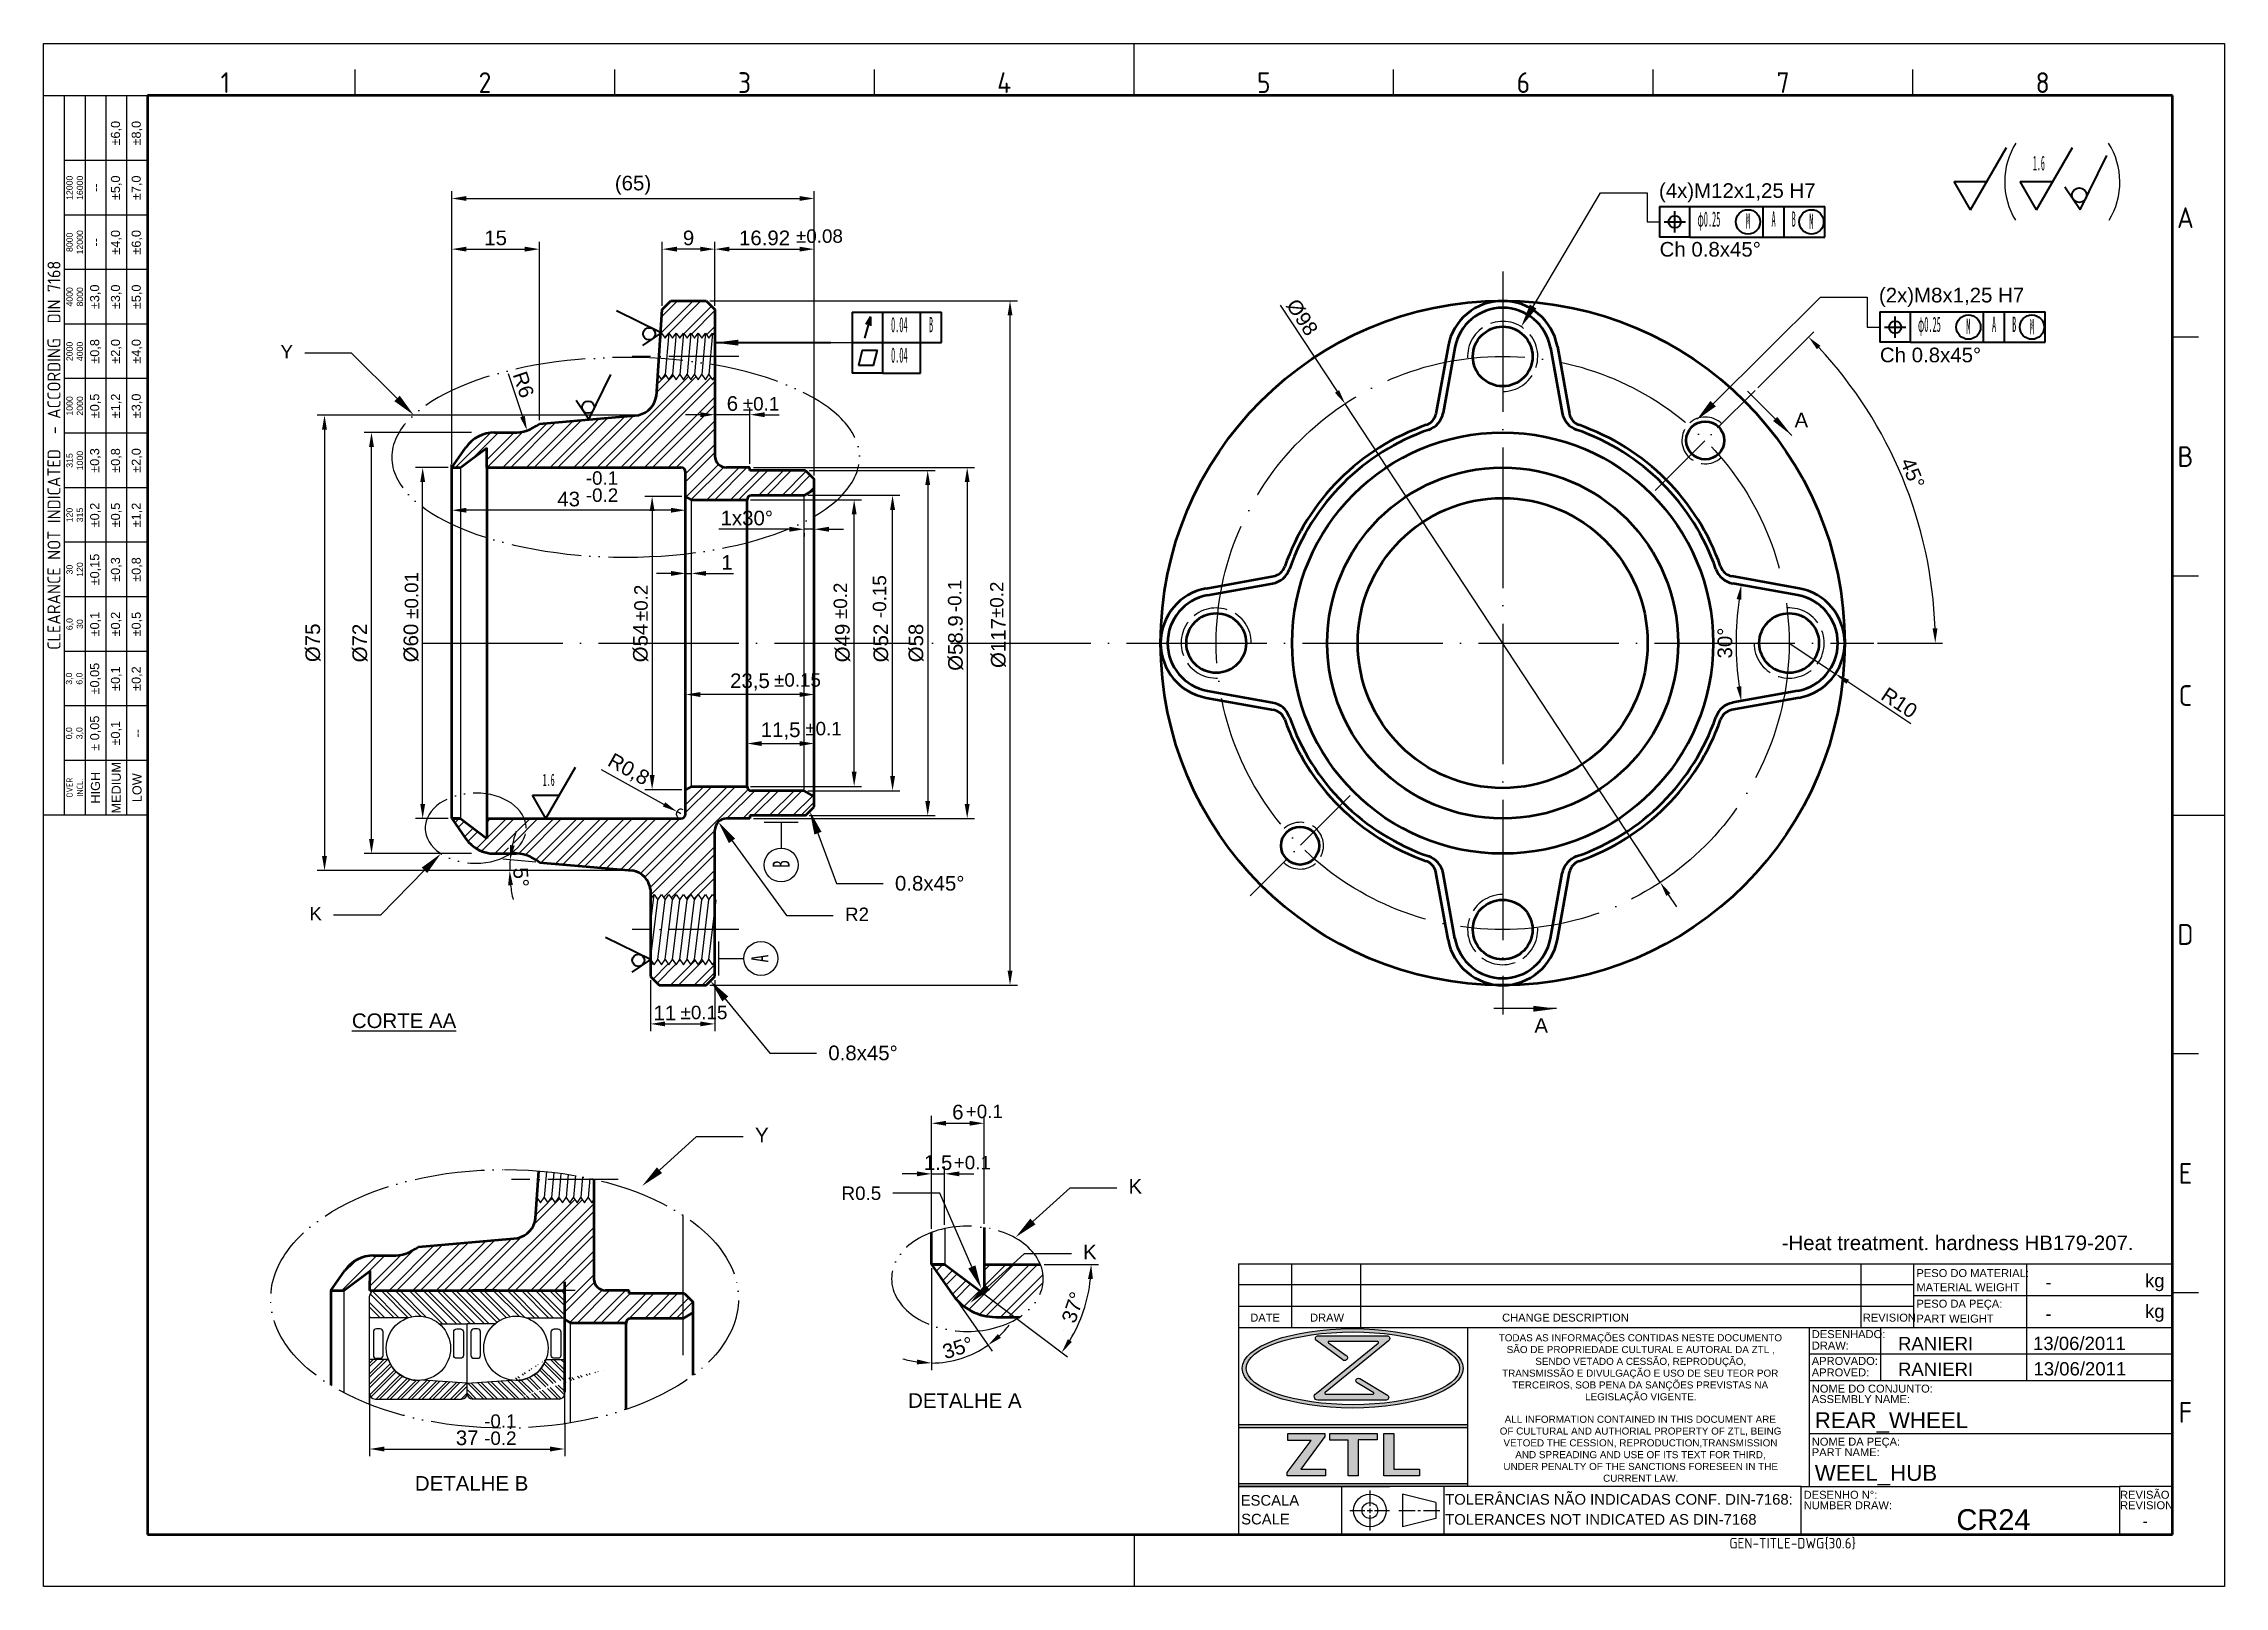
# Model space of a CAD drawing. Header units: millimetres. Extents: x 2217 to 2590, y 1108 to 1371.
import ezdxf
from ezdxf import colors
from ezdxf.entities.mleader import LeaderData, LeaderLine
from ezdxf.enums import TextEntityAlignment as Align
from ezdxf.math import Vec2, Vec3

# ---------------------------------------------------------------- set-up
doc = ezdxf.new("R2010")
doc.units = ezdxf.units.MM
for name, pattern in [('ACAD_ISO02W100', [15, 12, -3]), ('ACAD_ISO04W100', [30, 24, -3, 0, -3]), ('ACAD_ISO05W100', [33, 24, -3, 0, -3, 0, -3])]:
    doc.linetypes.add(name, pattern=pattern)
for name, color, linetype, lineweight in [('AM_0', 7, 'Continuous', 50), ('AM_8', 1, 'Continuous', 25), ('AM_BOR', 7, 'Continuous', 50), ('CAXA0', 7, 'Continuous', 70), ('CAXA3', 7, 'Continuous', 25), ('CAXA4', 3, 'Continuous', 25)]:
    doc.layers.add(name, color=color, linetype=linetype, lineweight=lineweight)
doc.styles.add('ACISOTS', font='isocp.shx', dxfattribs={"height": 1})
doc.styles.get("Standard").update_dxf_attribs({"font": 'arial.ttf'})
doc.styles.add('UserTxtStyle1', font='', dxfattribs={"width": 0.4})
doc.styles.add('UserTxtStyle3', font='', dxfattribs={"width": 0.4})
doc.styles.add('标准', font='', dxfattribs={"width": 0.667})
doc.styles.get('UserTxtStyle1').set_extended_font_data('FangSong_GB2312')
doc.styles.get('UserTxtStyle3').set_extended_font_data('FangSong_GB2312')
doc.styles.get('标准').set_extended_font_data('FangSong_GB2312')
doc.dimstyles.new('ISO-25', dxfattribs={"dimtxt": 2.5, "dimasz": 2.5, "dimexe": 1.25, "dimexo": 0.625, "dimtad": 1, "dimtxsty": 'Standard', "dimcen": 2.5, "dimadec": 0, "dimazin": 0, "dimtfac": 1, "dimtmove": 0, "dimatfit": 3, "dimfxl": 1, "dimarcsym": 0})

msp = doc.modelspace()

# ---------------------------------------------------------------- texts
at = {"attachment_point": 1}
for s, width, insert, char_height in [('±0.08', 18.23779, (2345.897, 1339.665), 2.3), ('Ch 0.8x45%%D', 40.20612, (2531.26, 1319.443), 2.5), ('±0.1', 18.23779, (2336.805, 1310.99), 2.3), ('A', 28.00005, (2516.661, 1308.313), 2.5), ('-0.1', 18.23779, (2309.95, 1298.309), 2.3), ('-0.2', 18.23779, (2309.95, 1295.382), 2.3), ('±0.15', 18.23779, (2342.143, 1263.784), 2.3), ('±0.1', 18.23779, (2347.481, 1255.472), 2.3), ('{\\LCORTE AA}', 28.00005, (2269.939, 1205.632), 2.5), ('±0.15', 18.23779, (2326.153, 1206.948), 2.3), ('A', 28.00005, (2472.171, 1204.818), 2.5), ('+0.1', 18.23779, (2374.931, 1190.033), 2.3), ('+0.1', 18.23779, (2372.878, 1181.284), 2.3), ('DETALHE A', 28.00005, (2365.069, 1140.704), 2.5), ('-0.1', 18.23779, (2292.563, 1137.094), 2.3), ('-0.2', 18.23779, (2292.563, 1134.167), 2.3), ('DETALHE B', 28.00005, (2280.717, 1126.541), 2.5)]:
    msp.add_mtext_dynamic_manual_height_columns(s, width=width, gutter_width=12.5, heights=[0], dxfattribs=dict(at, insert=insert, char_height=char_height))
at = {"color": 0, "attachment_point": 1}
for s, width, insert, char_height in [('Ch 0.8x45%%D', 40.20612, (2493.59, 1337.508), 2.5), ('\\pi-0.030453;TODAS AS INFORMAÇÕES CONTIDAS NESTE DOCUMENTO \\P\\pi1.3368;SÃO DE PROPRIEDADE CULTURAL E AUTORAL DA ZTL , \\P\\pi6.2214;SENDO VETADO A CESSÃO, REPRODUÇÃO, \\P\\pi0.5502;TRANSMISSÃO E DIVULGAÇÃO E USO DE SEU TEOR POR \\P\\pi2.2748;TERCEIROS, SOB PENA DA SANÇÕES PREVISTAS NA \\P\\pi14.743;LEGISLAÇÃO VIGENTE.', 48.28462, (2466.099, 1150.795), 1.21), ('\\pi0.99054;ALL INFORMATION CONTAINED IN THIS DOCUMENT ARE \\P\\pi0.14494;OF CULTURAL AND AUTHORIAL PROPERTY OF ZTL, BEING  \\P\\pi0.78254;VETOED THE CESSION, REPRODUCTION,TRANSMISSION \\P\\pi2.8043;AND SPREADING AND USE OF ITS TEXT FOR THIRD, \\P\\pi0.77387;UNDER PENALTY OF THE SANCTIONS FORESEEN IN THE \\P\\pi17.825;CURRENT LAW.', 48.28462, (2466.099, 1136.862), 1.21)]:
    msp.add_mtext_dynamic_manual_height_columns(s, width=width, gutter_width=12.5, heights=[0], dxfattribs=dict(at, insert=insert, char_height=char_height))
at = {"char_height": 2.3, "attachment_point": 1, "rotation": 90}
for s, insert in [('±0.01', (2278.987, 1273.079)), ('-0.15', (2359.017, 1273.223)), ('-0.1', (2371.88, 1274.228)), ('±0.2', (2379.08, 1273.223)), ('±0.2', (2318.234, 1272.696)), ('±0.2', (2352.329, 1273.048))]:
    msp.add_mtext_dynamic_manual_height_columns(s, width=18.23779, gutter_width=12.5, heights=[0], dxfattribs=dict(at, insert=insert))
at = {"insert": (2514.464, 1167.665), "char_height": 2.5, "width": 61.35624, "attachment_point": 1}
msp.add_mtext('-Heat treatment. hardness HB179-207.', dxfattribs=at)
at = {"layer": 'AM_8', "color": 0}
for s, height, p in [('PESO DO MATERIAL:', 1.36125, (2537.506, 1160.562)), ('kg', 2.2687, (2576.603, 1158.822)), ('MATERIAL WEIGHT', 1.36125, (2537.506, 1158.151)), ('PESO DA PEÇA:', 1.36125, (2537.506, 1155.33)), ('DATE', 1.3613, (2423.582, 1152.95)), ('DRAW', 1.3613, (2433.808, 1152.95)), ('CHANGE DESCRIPTION', 1.36125, (2466.654, 1152.95)), ('REVISION', 1.3613, (2528.334, 1152.95)), ('PART WEIGHT', 1.36125, (2537.506, 1152.79)), ('kg', 2.2687, (2576.603, 1153.588)), ('DESENHADO:', 1.3613, (2519.609, 1150.128)), ('DRAW:', 1.3613, (2519.609, 1148.17)), ('APROVADO:', 1.3613, (2519.609, 1145.544)), ('APROVED:', 1.3613, (2519.609, 1143.586)), ('NOME DO CONJUNTO:', 1.36125, (2519.609, 1140.816)), ('ASSEMBLY NAME:', 1.36125, (2519.609, 1139.023)), ('NOME DA PEÇA:', 1.36125, (2519.609, 1131.741)), ('PART NAME:', 1.3613, (2519.609, 1129.948)), ('ESCALA', 1.815, (2421.942, 1121.485)), ('TOLERÂNCIAS NÃO INDICADAS CONF. DIN-7168:', 1.815, (2456.91, 1121.654)), ('DESENHO N%%d:', 1.36125, (2518.224, 1122.666)), ('REVISÃO', 1.3613, (2572.331, 1122.666)), ('SCALE', 1.815, (2422.027, 1118.278)), ('TOLERANCES NOT INDICATED AS DIN-7168', 1.815, (2456.91, 1118.228)), ('NUMBER DRAW:', 1.36125, (2518.224, 1120.873)), ('REVISION', 1.3613, (2572.331, 1120.873))]:
    msp.add_text(s, height=height, dxfattribs=at).set_placement(p)
for p in [(2559.568, 1159.699), (2559.568, 1154.3)]:
    msp.add_attdef('-', text='', height=2.269, dxfattribs=at).set_placement(p, align=Align.MIDDLE_LEFT)
for tag, p, height in [('RANIERI', (2534.356, 1148.063), 2.269), ('13/06/2011', (2557.451, 1148.09), 2.269), ('RANIERI', (2534.354, 1143.672), 2.269), ('13/06/2011', (2557.524, 1143.748), 2.269), ('REAR_WHEEL', (2520.122, 1134.741), 2.723), ('WEEL_HUB', (2520.122, 1125.734), 2.723), ('CR24', (2544.346, 1117.328), 3.549)]:
    msp.add_attdef(tag, p, '', height=height, dxfattribs=at)
at = {"layer": 'AM_8', "color": 0, "style": 'ACISOTS'}
msp.add_attdef('GEN-TITLE-DWG{30.6}', (2505.519, 1114.16), '', height=1.815, dxfattribs=at)
at = {"layer": 'AM_8', "color": 0}
msp.add_attdef('-', text='', height=1.775, dxfattribs=at).set_placement((2576.626, 1118.827), align=Align.MIDDLE_CENTER)
at = {"layer": 'CAXA4', "color": 0, "style": '标准', "width": 0.667}
msp.add_text('B', height=2.9, rotation=90, dxfattribs=at).set_placement((2344.8, 1230.491))
at = {"layer": 'CAXA4', "color": 0, "linetype": 'Continuous', "lineweight": 25, "char_height": 2.6, "attachment_point": 1, "style": 'UserTxtStyle1'}
for s, insert in [('\\fFangSong_GB2312|b0|i0|p34;φ0.25 ', (2500.07, 1342.727)), ('\\fFangSong_GB2312|b0|i0|p34;A', (2512.727, 1342.727)), ('\\fFangSong_GB2312|b0|i0|p34;B', (2516.169, 1342.727)), ('\\fFangSong_GB2312|b0|i0|p34;M', (2508.341, 1342.393)), ('\\fFangSong_GB2312|b0|i0|p34;M', (2519.199, 1342.327)), ('\\fFangSong_GB2312|b0|i0|p34;φ0.25 ', (2537.771, 1324.737)), ('\\fFangSong_GB2312|b0|i0|p34;M', (2546.042, 1324.403)), ('\\fFangSong_GB2312|b0|i0|p34;A', (2550.428, 1324.737)), ('\\fFangSong_GB2312|b0|i0|p34;B', (2553.871, 1324.737)), ('\\fFangSong_GB2312|b0|i0|p34;M', (2556.901, 1324.336))]:
    msp.add_mtext(s, dxfattribs=dict(at, insert=insert))
at = {"layer": 'CAXA4', "color": 0, "linetype": 'Continuous', "lineweight": 25, "insert": (2338.253, 1214.351), "char_height": 2.9, "attachment_point": 1, "rotation": 90, "style": '标准'}
msp.add_mtext('\\fFangSong_GB2312|b0|i0|p34;A', dxfattribs=at)

# ---------------------------------------------------------------- blocks, each defined once
blk = doc.blocks.new('A3 ZTL')
for p, q in [((19.57, 280.82), (19.57, 9.78)), ((401.17, 280.82), (19.57, 280.82)), ((401.17, 9.78), (401.17, 280.82)), ((19.57, 9.78), (401.17, 9.78))]:
    blk.add_line(p, q)
at = {"layer": 'AM_BOR', "color": 135, "lineweight": 25}
for p, q in [((0, 0), (0, 290.61)), ((0, 290.61), (410.96, 290.61)), ((205.48, 280.82), (205.48, 290.61)), ((410.96, 290.61), (410.96, 0)), ((58.71, 280.82), (58.71, 285.71)), ((107.63, 280.82), (107.63, 285.71)), ((156.56, 280.82), (156.56, 285.71)), ((254.4, 280.82), (254.4, 285.71)), ((303.33, 280.82), (303.33, 285.71)), ((352.25, 280.82), (352.25, 285.71)), ((3.91, 145.3), (3.91, 280.82)), ((7.83, 280.82), (7.83, 145.3)), ((11.74, 280.82), (11.74, 145.3)), ((15.66, 145.3), (15.66, 280.82)), ((19.57, 268.59), (3.91, 268.59)), ((19.57, 258.32), (3.91, 258.32)), ((19.57, 248.04), (3.91, 248.04)), ((19.57, 237.77), (3.91, 237.77)), ((406.07, 235.32), (401.17, 235.32)), ((19.57, 227.5), (3.91, 227.5)), ((19.57, 217.22), (3.91, 217.22)), ((19.57, 206.95), (3.91, 206.95)), ((19.57, 196.67), (3.91, 196.67)), ((406.07, 190.31), (401.17, 190.31)), ((19.57, 186.4), (3.91, 186.4)), ((19.57, 176.13), (3.91, 176.13)), ((19.57, 165.85), (3.91, 165.85)), ((19.57, 155.58), (3.91, 155.58)), ((401.17, 145.3), (410.96, 145.3)), ((406.07, 100.29), (401.17, 100.29)), ((406.07, 55.28), (401.17, 55.28)), ((205.48, 9.78), (205.48, 0)), ((410.96, 0), (0, 0))]:
    blk.add_line(p, q, dxfattribs=at)
blk.add_lwpolyline([(19.57, 145.3), (0, 145.3), (0, 280.82), (19.57, 280.82)], close=True, dxfattribs=at)
at = {"layer": 'AM_BOR', "color": 135, "lineweight": 25, "style": 'ACISOTS'}
for s, p in [('1', (34.25, 283.27)), ('2', (83.17, 283.27)), ('3', (132.09, 283.27)), ('4', (181.02, 283.27)), ('5', (229.94, 283.27)), ('6', (278.86, 283.27)), ('7', (327.79, 283.27)), ('8', (376.71, 283.27)), ('A', (403.62, 257.83)), ('B', (403.62, 212.82)), ('C', (403.62, 167.81)), ('D', (403.62, 122.8)), ('E', (403.62, 77.79)), ('F', (403.62, 32.78))]:
    blk.add_text(s, height=3.91, dxfattribs=at).set_placement(p, align=Align.MIDDLE)
at = {"layer": 'AM_BOR', "color": 135, "lineweight": 25, "attachment_point": 5, "rotation": 90}
for s, insert, char_height, width in [('±6,0', (13.7, 273.73), 1.712, 10.274), ('±8,0', (17.61, 273.73), 1.712, 10.274), ('12000\\P16000', (5.87, 263.45), 1.174, 10.274), ('--', (9.78, 263.45), 1.712, 10.274), ('±5,0', (13.7, 263.45), 1.712, 10.274), ('±7,0', (17.61, 263.45), 1.712, 10.274), ('8000\\P12000', (5.87, 253.18), 1.174, 10.274), ('±4,0', (13.7, 253.18), 1.712, 10.274), ('±6,0', (17.61, 253.18), 1.712, 10.274), ('--', (9.78, 253.18), 1.712, 10.274), ('{\\Fisocp.shx|c0;CLEARANCE NOT INDICATED  - ACCORDING  DIN 7168}', (1.96, 213.06), 2.4462, 135.5186), ('4000\\P8000', (5.87, 242.91), 1.174, 10.274), ('±3,0', (9.78, 242.91), 1.712, 10.274), ('±3,0', (13.7, 242.91), 1.712, 10.274), ('±5,0', (17.61, 242.91), 1.712, 10.274), ('2000\\P4000', (5.87, 232.63), 1.174, 10.274), ('±0,8', (9.78, 232.63), 1.712, 10.274), ('±2,0', (13.7, 232.63), 1.712, 10.274), ('±4,0', (17.61, 232.63), 1.712, 10.274), ('1000\\P2000', (5.87, 222.36), 1.174, 10.274), ('±0,5', (9.78, 222.36), 1.712, 10.274), ('±1,2', (13.7, 222.36), 1.712, 10.274), ('±3,0', (17.61, 222.36), 1.712, 10.274), ('315\\P1000', (5.87, 212.08), 1.174, 10.274), ('±0,3', (9.78, 212.08), 1.712, 10.274), ('±0,8', (13.7, 212.08), 1.712, 10.274), ('±2,0', (17.61, 212.08), 1.712, 10.274), ('120\\P315', (5.87, 201.81), 1.174, 10.274), ('±0,2', (9.78, 201.81), 1.712, 10.274), ('±0,5', (13.7, 201.81), 1.712, 10.274), ('±1,2', (17.61, 201.81), 1.712, 10.274), ('±0,15', (9.78, 191.54), 1.712, 10.274), ('±0,3', (13.7, 191.54), 1.712, 10.274), ('±0,8', (17.61, 191.54), 1.712, 10.274), ('30\\P120', (5.87, 191.54), 1.174, 10.274), ('6,0\\P30', (5.87, 181.26), 1.174, 10.274), ('±0,1', (9.78, 181.26), 1.712, 10.274), ('±0,2', (13.7, 181.26), 1.712, 10.274), ('±0,5', (17.61, 181.26), 1.712, 10.274), ('±0,05', (9.78, 170.99), 1.712, 10.274), ('±0,1', (13.7, 170.99), 1.712, 10.274), ('±0,2', (17.61, 170.99), 1.712, 10.274), ('3,0\\P6,0', (5.87, 170.99), 1.174, 10.274), ('0,0\\P3,0', (5.87, 160.71), 1.174, 10.274), ('± 0,05', (9.78, 160.71), 1.712, 10.274), ('\\pt4.69206;±0,1', (13.7, 160.71), 1.7123, 10.274), ('--', (17.61, 160.71), 1.712, 10.274), ('{\\Fisocp.shx|c0;OVER\\PINCL.}', (5.87, 150.44), 1.1742, 10.274), ('HIGH', (9.78, 150.44), 1.712, 10.274), ('MEDIUM', (13.7, 150.44), 1.712, 10.274), ('LOW', (17.61, 150.44), 1.712, 10.274)]:
    blk.add_mtext(s, dxfattribs=dict(at, insert=insert, char_height=char_height, width=width))
blk = doc.blocks.new('CAXBLOCK36', base_point=(128.71, 82.65))
at = {"layer": 'CAXA4', "color": 0, "linetype": 'Continuous', "lineweight": 35}
for p, q in [((128.71, 82.65), (135.06, 93.65)), ((128.71, 82.65), (125.83, 87.65)), ((125.83, 87.65), (131.6, 87.65))]:
    blk.add_line(p, q, dxfattribs=at)
at = {"layer": 'CAXA4', "color": 0, "linetype": 'Continuous', "lineweight": 25, "insert": (128.05, 92.23), "char_height": 2.6, "attachment_point": 1, "style": 'UserTxtStyle3'}
blk.add_mtext('\\fFangSong_GB2312|b0|i0|p34;1.6', dxfattribs=at)
blk = doc.blocks.new('CAXBLOCK39', base_point=(-30.99, 72.15))
at = {"layer": 'CAXA4', "linetype": 'Continuous', "lineweight": 25}
blk.add_hatch(color=0, dxfattribs=at).paths.add_polyline_path([(-54.49, 72.15), (-50.49, 71.65), (-50.49, 72.65)], flags=0)
at = {"layer": 'CAXA4', "color": 0, "linetype": 'Continuous', "lineweight": 35}
for p, q in [((-30.99, 77.35), (-25.79, 77.35)), ((-30.99, 77.35), (-30.99, 66.95)), ((-27.87, 76.57), (-28.91, 72.93)), ((-27.87, 76.57), (-28.65, 75.27)), ((-27.87, 76.57), (-27.87, 75.01)), ((-25.79, 66.95), (-25.79, 77.35)), ((-25.79, 77.35), (-15.73, 77.35)), ((-19.3, 72.15), (-19.3, 77.35)), ((-15.73, 72.15), (-15.73, 77.35)), ((-54.49, 72.15), (-34.66, 72.15)), ((-30.99, 72.15), (-25.79, 72.15)), ((-25.79, 72.15), (-15.73, 72.15)), ((-19.3, 66.95), (-19.3, 72.15)), ((-29.3, 70.85), (-29.95, 68.25)), ((-27.35, 68.25), (-29.95, 68.25)), ((-29.3, 70.85), (-26.7, 70.85)), ((-27.35, 68.25), (-26.7, 70.85)), ((-25.79, 66.95), (-30.99, 66.95)), ((-25.79, 66.95), (-19.3, 66.95))]:
    blk.add_line(p, q, dxfattribs=at)
at = {"layer": 'CAXA4', "color": 0, "linetype": 'Continuous', "lineweight": 25}
blk.add_line((-34.66, 72.15), (-30.99, 72.15), dxfattribs=at)
at = {"layer": 'CAXA4', "color": 0, "linetype": 'Continuous', "lineweight": 25, "char_height": 2.6, "attachment_point": 1, "style": 'UserTxtStyle1'}
for s, insert in [('\\fFangSong_GB2312|b0|i0|p34;0.04', (-24.36, 76.53)), ('\\fFangSong_GB2312|b0|i0|p34;B', (-17.87, 76.53)), ('\\fFangSong_GB2312|b0|i0|p34;0.04', (-24.36, 71.33))]:
    blk.add_mtext(s, dxfattribs=dict(at, insert=insert))
blk = doc.blocks.new('*D44')
at = {"color": 0, "lineweight": -2}
for p, q in [((2338.14, 1293.45), (2357.09, 1293.45)), ((2355.84, 1246.95), (2355.84, 1290.95)), ((2338.14, 1244.45), (2357.09, 1244.45))]:
    blk.add_line(p, q, dxfattribs=at)
at = {"color": 0}
for points in [[(2355.43, 1290.95), (2356.26, 1290.95), (2355.84, 1293.45)], [(2355.43, 1246.95), (2356.26, 1246.95), (2355.84, 1244.45)]]:
    blk.add_solid(points, dxfattribs=at)
at = {"layer": 'Defpoints', "color": 0}
for p in [(2337.52, 1293.45), (2355.84, 1293.45), (2337.52, 1244.45)]:
    blk.add_point(p, dxfattribs=at)
at = {"color": 0, "insert": (2353.87, 1268.95), "char_height": 2.5, "attachment_point": 5, "rotation": 90}
blk.add_mtext('%%C49', dxfattribs=at)
blk = doc.blocks.new('*D45')
at = {"color": 0, "lineweight": -2}
for p, q in [((2347.91, 1294.2), (2363.66, 1294.2)), ((2362.41, 1246.2), (2362.41, 1291.7)), ((2347.91, 1243.7), (2363.66, 1243.7))]:
    blk.add_line(p, q, dxfattribs=at)
at = {"color": 0}
for points in [[(2361.99, 1291.7), (2362.83, 1291.7), (2362.41, 1294.2)], [(2361.99, 1246.2), (2362.83, 1246.2), (2362.41, 1243.7)]]:
    blk.add_solid(points, dxfattribs=at)
at = {"layer": 'Defpoints', "color": 0}
for p in [(2347.28, 1294.2), (2362.41, 1294.2), (2347.28, 1243.7)]:
    blk.add_point(p, dxfattribs=at)
at = {"color": 0, "insert": (2360.44, 1268.95), "char_height": 2.5, "attachment_point": 5, "rotation": 90}
blk.add_mtext('%%C52', dxfattribs=at)
blk = doc.blocks.new('*D46')
at = {"color": 0, "lineweight": -2}
for p, q in [((2331.14, 1327.45), (2383.75, 1327.45)), ((2382.5, 1212.95), (2382.5, 1324.95)), ((2331.14, 1210.45), (2383.75, 1210.45))]:
    blk.add_line(p, q, dxfattribs=at)
at = {"color": 0}
for points in [[(2382.08, 1324.95), (2382.91, 1324.95), (2382.5, 1327.45)], [(2382.08, 1212.95), (2382.91, 1212.95), (2382.5, 1210.45)]]:
    blk.add_solid(points, dxfattribs=at)
at = {"layer": 'Defpoints', "color": 0}
for p in [(2330.52, 1327.45), (2382.5, 1327.45), (2330.52, 1210.45)]:
    blk.add_point(p, dxfattribs=at)
at = {"color": 0, "insert": (2380.53, 1268.95), "char_height": 2.5, "attachment_point": 5, "rotation": 90}
blk.add_mtext('%%C117', dxfattribs=at)
blk = doc.blocks.new('*D47')
at = {"color": 0, "lineweight": -2}
for p, q in [((2301.39, 1231.5), (2295.76, 1231.99)), ((2302.67, 1230.05), (2295.68, 1230.05))]:
    blk.add_line(p, q, dxfattribs=at)
for start, end in [(161.3673, 168.1837), (175, 180), (186.8163, 193.6327)]:
    blk.add_arc((2317.96, 1230.05), 21.03, start, end, dxfattribs=at)
at = {"color": 0}
for points in [[(2297.79, 1234.3), (2296.96, 1234.42), (2297.01, 1231.88)], [(2296.66, 1227.53), (2297.49, 1227.58), (2296.93, 1230.05)]]:
    blk.add_solid(points, dxfattribs=at)
at = {"layer": 'Defpoints', "color": 0}
for p in [(2296.96, 1231.27), (2302.02, 1231.45), (2303.3, 1230.05), (2317.96, 1230.05), (2317.96, 1230.05)]:
    blk.add_point(p, dxfattribs=at)
at = {"color": 0, "insert": (2298.86, 1228.91), "char_height": 2.5, "attachment_point": 5, "rotation": 273.4361}
blk.add_mtext('5°', dxfattribs=at)
blk = doc.blocks.new('*D48')
at = {"color": 0, "lineweight": -2}
blk.add_line((2296.65, 1315.04), (2299.11, 1307.66), dxfattribs=at)
at = {"color": 0}
blk.add_solid([(2299.51, 1307.79), (2298.72, 1307.52), (2299.9, 1305.29)], dxfattribs=at)
at = {"layer": 'Defpoints', "color": 0}
for p in [(2297.79, 1311.64), (2299.9, 1305.29)]:
    blk.add_point(p, dxfattribs=at)
at = {"color": 0, "insert": (2299.29, 1313.13), "char_height": 2.5, "attachment_point": 5, "rotation": 288.4349}
blk.add_mtext('R6', dxfattribs=at)
blk = doc.blocks.new('*D49')
at = {"color": 0, "lineweight": -2}
for p, q in [((2290.39, 1304.95), (2272.05, 1304.95)), ((2273.3, 1235.45), (2273.3, 1302.45)), ((2290.39, 1232.95), (2272.05, 1232.95))]:
    blk.add_line(p, q, dxfattribs=at)
at = {"color": 0}
for points in [[(2272.88, 1302.45), (2273.72, 1302.45), (2273.3, 1304.95)], [(2272.88, 1235.45), (2273.72, 1235.45), (2273.3, 1232.95)]]:
    blk.add_solid(points, dxfattribs=at)
at = {"layer": 'Defpoints', "color": 0}
for p in [(2273.3, 1304.95), (2291.02, 1304.95), (2291.02, 1232.95)]:
    blk.add_point(p, dxfattribs=at)
at = {"color": 0, "insert": (2271.33, 1268.95), "char_height": 2.5, "attachment_point": 5, "rotation": 90}
blk.add_mtext('%%C72', dxfattribs=at)
blk = doc.blocks.new('*D50')
at = {"color": 0, "lineweight": -2}
for p, q in [((2286.39, 1298.95), (2280.8, 1298.95)), ((2282.05, 1241.45), (2282.05, 1296.45)), ((2286.39, 1238.95), (2280.8, 1238.95))]:
    blk.add_line(p, q, dxfattribs=at)
at = {"color": 0}
for points in [[(2281.64, 1296.45), (2282.47, 1296.45), (2282.05, 1298.95)], [(2281.64, 1241.45), (2282.47, 1241.45), (2282.05, 1238.95)]]:
    blk.add_solid(points, dxfattribs=at)
at = {"layer": 'Defpoints', "color": 0}
for p in [(2282.05, 1298.95), (2287.02, 1298.95), (2287.02, 1238.95)]:
    blk.add_point(p, dxfattribs=at)
at = {"color": 0, "insert": (2280.08, 1268.95), "char_height": 2.5, "attachment_point": 5, "rotation": 90}
blk.add_mtext('%%C60', dxfattribs=at)
blk = doc.blocks.new('*D51')
at = {"color": 0, "lineweight": -2}
for p, q in [((2326.39, 1294.02), (2320.04, 1294.02)), ((2321.29, 1291.52), (2321.29, 1246.37)), ((2326.39, 1243.87), (2320.04, 1243.87))]:
    blk.add_line(p, q, dxfattribs=at)
at = {"color": 0}
for points in [[(2320.88, 1291.52), (2321.71, 1291.52), (2321.29, 1294.02)], [(2320.88, 1246.37), (2321.71, 1246.37), (2321.29, 1243.87)]]:
    blk.add_solid(points, dxfattribs=at)
at = {"layer": 'Defpoints', "color": 0}
for p in [(2327.02, 1294.02), (2321.29, 1243.87), (2327.02, 1243.87)]:
    blk.add_point(p, dxfattribs=at)
at = {"color": 0, "insert": (2319.32, 1268.95), "char_height": 2.5, "attachment_point": 5, "rotation": 90}
blk.add_mtext('%%C54', dxfattribs=at)
blk = doc.blocks.new('*D40')
at = {"color": 0, "lineweight": -2}
for p, q in [((2324.52, 1280.85), (2322.02, 1280.85)), ((2327.02, 1281.47), (2327.02, 1282.1)), ((2327.02, 1280.85), (2328.02, 1280.85)), ((2328.02, 1281.47), (2328.02, 1282.1)), ((2330.52, 1280.85), (2335.19, 1280.85))]:
    blk.add_line(p, q, dxfattribs=at)
at = {"color": 0}
for points in [[(2324.52, 1281.27), (2324.52, 1280.43), (2327.02, 1280.85)], [(2330.52, 1281.27), (2330.52, 1280.43), (2328.02, 1280.85)]]:
    blk.add_solid(points, dxfattribs=at)
at = {"layer": 'Defpoints', "color": 0}
for p in [(2327.02, 1280.85), (2328.02, 1280.85), (2328.02, 1280.85)]:
    blk.add_point(p, dxfattribs=at)
at = {"color": 0, "insert": (2334.1, 1282.73), "char_height": 2.5, "attachment_point": 5}
blk.add_mtext('1', dxfattribs=at)
blk = doc.blocks.new('*D52')
at = {"color": 0, "lineweight": -2}
for p, q in [((2323.02, 1326.57), (2323.02, 1337.53)), ((2329.52, 1336.28), (2325.52, 1336.28)), ((2332.02, 1326.57), (2332.02, 1337.53))]:
    blk.add_line(p, q, dxfattribs=at)
at = {"color": 0}
for points in [[(2325.52, 1336.7), (2325.52, 1335.87), (2323.02, 1336.28)], [(2329.52, 1336.7), (2329.52, 1335.87), (2332.02, 1336.28)]]:
    blk.add_solid(points, dxfattribs=at)
at = {"layer": 'Defpoints', "color": 0}
for p in [(2323.02, 1336.28), (2323.02, 1325.95), (2332.02, 1325.95)]:
    blk.add_point(p, dxfattribs=at)
at = {"color": 0, "insert": (2327.52, 1338.19), "char_height": 2.5, "attachment_point": 5}
blk.add_mtext('9', dxfattribs=at)
blk = doc.blocks.new('*D53')
at = {"color": 0, "lineweight": -2}
for p, q in [((2321.02, 1211.32), (2321.02, 1202.59)), ((2332.02, 1211.32), (2332.02, 1202.59)), ((2323.52, 1203.84), (2329.52, 1203.84))]:
    blk.add_line(p, q, dxfattribs=at)
at = {"color": 0}
for points in [[(2323.52, 1204.25), (2323.52, 1203.42), (2321.02, 1203.84)], [(2329.52, 1204.25), (2329.52, 1203.42), (2332.02, 1203.84)]]:
    blk.add_solid(points, dxfattribs=at)
at = {"layer": 'Defpoints', "color": 0}
for p in [(2321.02, 1211.95), (2332.02, 1211.95), (2332.02, 1203.84)]:
    blk.add_point(p, dxfattribs=at)
at = {"color": 0, "insert": (2323.47, 1205.72), "char_height": 2.5, "attachment_point": 5}
blk.add_mtext('11', dxfattribs=at)
blk = doc.blocks.new('*D41')
at = {"color": 0, "lineweight": -2}
for p, q in [((2337.52, 1252.39), (2337.52, 1253.02)), ((2340.02, 1251.77), (2346.52, 1251.77)), ((2349.02, 1252.39), (2349.02, 1253.02))]:
    blk.add_line(p, q, dxfattribs=at)
at = {"color": 0}
for points in [[(2340.02, 1252.18), (2340.02, 1251.35), (2337.52, 1251.77)], [(2346.52, 1252.18), (2346.52, 1251.35), (2349.02, 1251.77)]]:
    blk.add_solid(points, dxfattribs=at)
at = {"layer": 'Defpoints', "color": 0}
for p in [(2337.52, 1251.77), (2349.02, 1251.77), (2349.02, 1251.77)]:
    blk.add_point(p, dxfattribs=at)
at = {"color": 0, "insert": (2343.27, 1253.89), "char_height": 2.5, "attachment_point": 5}
blk.add_mtext('11,5', dxfattribs=at)
blk = doc.blocks.new('*D42')
at = {"color": 0, "lineweight": -2}
for p, q in [((2327.02, 1260.77), (2327.02, 1261.4)), ((2349.02, 1260.77), (2349.02, 1261.4)), ((2346.52, 1260.15), (2329.52, 1260.15))]:
    blk.add_line(p, q, dxfattribs=at)
at = {"color": 0}
for points in [[(2329.52, 1260.56), (2329.52, 1259.73), (2327.02, 1260.15)], [(2346.52, 1260.56), (2346.52, 1259.73), (2349.02, 1260.15)]]:
    blk.add_solid(points, dxfattribs=at)
at = {"layer": 'Defpoints', "color": 0}
for p in [(2327.02, 1260.15), (2327.02, 1260.15), (2349.02, 1260.15)]:
    blk.add_point(p, dxfattribs=at)
at = {"color": 0, "insert": (2338.02, 1262.27), "char_height": 2.5, "attachment_point": 5}
blk.add_mtext('23,5', dxfattribs=at)
blk = doc.blocks.new('*D54')
at = {"color": 0, "lineweight": -2}
for p, q in [((2312.59, 1247.34), (2323.33, 1241.35)), ((2326.22, 1239.75), (2325.52, 1240.14))]:
    blk.add_line(p, q, dxfattribs=at)
blk.add_arc((2326.22, 1239.75), 0.8, 61.34, 225.2377, dxfattribs=at)
at = {"color": 0}
blk.add_solid([(2323.54, 1241.72), (2323.13, 1240.99), (2325.52, 1240.14)], dxfattribs=at)
at = {"layer": 'Defpoints', "color": 0}
for p in [(2325.52, 1240.14), (2326.22, 1239.75)]:
    blk.add_point(p, dxfattribs=at)
at = {"color": 0, "insert": (2317.2, 1247.21), "char_height": 2.5, "attachment_point": 5, "rotation": 330.8646}
blk.add_mtext('R0,8', dxfattribs=at)
blk = doc.blocks.new('*D55')
at = {"color": 0, "lineweight": -2}
for p, q in [((2332.02, 1308.61), (2332.02, 1309.23)), ((2338.02, 1299.57), (2338.02, 1309.23)), ((2329.52, 1307.98), (2327.02, 1307.98)), ((2338.02, 1307.98), (2332.02, 1307.98)), ((2340.52, 1307.98), (2343.02, 1307.98))]:
    blk.add_line(p, q, dxfattribs=at)
at = {"color": 0}
for points in [[(2329.52, 1308.4), (2329.52, 1307.56), (2332.02, 1307.98)], [(2340.52, 1308.4), (2340.52, 1307.56), (2338.02, 1307.98)]]:
    blk.add_solid(points, dxfattribs=at)
at = {"layer": 'Defpoints', "color": 0}
for p in [(2332.02, 1307.98), (2332.02, 1307.98), (2338.02, 1298.95)]:
    blk.add_point(p, dxfattribs=at)
at = {"color": 0, "insert": (2335.02, 1309.88), "char_height": 2.5, "attachment_point": 5}
blk.add_mtext('6', dxfattribs=at)
blk = doc.blocks.new('CAXBLOCK51', base_point=(-60.7, -18.44))
at = {"layer": 'CAXA4', "color": 0, "linetype": 'Continuous', "lineweight": 35}
for q in [(-70.29, -13.74), (-64.73, -21.15)]:
    blk.add_line((-60.7, -18.44), q, dxfattribs=at)
blk.add_circle((-63.3, -18.62), 1.3, dxfattribs=at)
blk = doc.blocks.new('*D56')
at = {"color": 0, "lineweight": -2}
for p, q in [((2287.02, 1299.57), (2287.02, 1337.53)), ((2289.52, 1336.28), (2299.52, 1336.28)), ((2302.02, 1307.07), (2302.02, 1337.53))]:
    blk.add_line(p, q, dxfattribs=at)
at = {"color": 0}
for points in [[(2289.52, 1336.7), (2289.52, 1335.87), (2287.02, 1336.28)], [(2299.52, 1336.7), (2299.52, 1335.87), (2302.02, 1336.28)]]:
    blk.add_solid(points, dxfattribs=at)
at = {"layer": 'Defpoints', "color": 0}
for p in [(2302.02, 1336.28), (2302.02, 1306.45), (2287.02, 1298.95)]:
    blk.add_point(p, dxfattribs=at)
at = {"color": 0, "insert": (2294.52, 1338.19), "char_height": 2.5, "attachment_point": 5}
blk.add_mtext('15', dxfattribs=at)
blk = doc.blocks.new('*D43')
at = {"color": 0, "lineweight": -2}
for p, q in [((2344.78, 1288.4), (2332.68, 1288.4)), ((2349.02, 1288.4), (2347.28, 1288.4)), ((2347.28, 1287.77), (2347.28, 1287.15)), ((2349.02, 1287.77), (2349.02, 1287.15)), ((2351.52, 1288.4), (2354.02, 1288.4))]:
    blk.add_line(p, q, dxfattribs=at)
at = {"color": 0}
for points in [[(2344.78, 1288.82), (2344.78, 1287.98), (2347.28, 1288.4)], [(2351.52, 1288.82), (2351.52, 1287.98), (2349.02, 1288.4)]]:
    blk.add_solid(points, dxfattribs=at)
at = {"layer": 'Defpoints', "color": 0}
for p in [(2347.28, 1288.4), (2347.28, 1288.4), (2349.02, 1288.4)]:
    blk.add_point(p, dxfattribs=at)
at = {"color": 0, "insert": (2337.48, 1290.3), "char_height": 2.5, "attachment_point": 5}
blk.add_mtext('1x30%%d', dxfattribs=at)
blk = doc.blocks.new('*D57')
at = {"color": 0, "lineweight": -2}
for p, q in [((2510.39, 1312.59), (2519.94, 1322.14)), ((2530.87, 1268.95), (2541.98, 1268.95))]:
    blk.add_line(p, q, dxfattribs=at)
blk.add_arc((2466.75, 1268.95), 73.98, 1.9364, 43.0636, dxfattribs=at)
at = {"color": 0}
for points in [[(2520.5, 1319.17), (2521.1, 1319.75), (2519.06, 1321.26)], [(2541.1, 1271.45), (2540.27, 1271.44), (2540.73, 1268.95)]]:
    blk.add_solid(points, dxfattribs=at)
at = {"layer": 'Defpoints', "color": 0}
for p in [(2509.95, 1312.15), (2492.83, 1295.03), (2538.2, 1288.09), (2282.02, 1268.95), (2530.25, 1268.95)]:
    blk.add_point(p, dxfattribs=at)
at = {"color": 0, "insert": (2536.85, 1297.98), "char_height": 2.5, "attachment_point": 5, "rotation": 292.5}
blk.add_mtext('45°', dxfattribs=at)
blk = doc.blocks.new('*D58')
at = {"color": 0, "lineweight": -2}
for p, q in [((2428.71, 1326.69), (2438.42, 1311.95)), ((2493.7, 1228.03), (2439.8, 1309.86)), ((2495.07, 1225.95), (2496.45, 1223.86))]:
    blk.add_line(p, q, dxfattribs=at)
at = {"color": 0}
for points in [[(2438.77, 1312.18), (2438.07, 1311.72), (2439.8, 1309.86)], [(2495.42, 1226.18), (2494.73, 1225.72), (2493.7, 1228.03)]]:
    blk.add_solid(points, dxfattribs=at)
at = {"layer": 'Defpoints', "color": 0}
for p in [(2439.8, 1309.86), (2493.7, 1228.03)]:
    blk.add_point(p, dxfattribs=at)
at = {"color": 0, "insert": (2432.44, 1324.62), "char_height": 2.5, "attachment_point": 5, "rotation": 303.3743}
blk.add_mtext('%%C98', dxfattribs=at)
blk = doc.blocks.new('*D59')
at = {"color": 0, "lineweight": -2}
for p, q in [((2515.75, 1268.95), (2523.66, 1263.69)), ((2536.53, 1255.15), (2525.75, 1262.31))]:
    blk.add_line(p, q, dxfattribs=at)
at = {"color": 0}
blk.add_solid([(2525.98, 1262.66), (2525.52, 1261.96), (2523.66, 1263.69)], dxfattribs=at)
at = {"layer": 'Defpoints', "color": 0}
for p in [(2515.75, 1268.95), (2523.66, 1263.69)]:
    blk.add_point(p, dxfattribs=at)
at = {"color": 0, "insert": (2534.58, 1258.73), "char_height": 2.5, "attachment_point": 5, "rotation": 326.4273}
blk.add_mtext('R10', dxfattribs=at)
blk = doc.blocks.new('*D60')
at = {"color": 0, "lineweight": -2}
blk.add_arc((2562.41, 1268.95), 55.74, 172.3128, 187.6872, dxfattribs=at)
at = {"color": 0}
for points in [[(2506.76, 1276.47), (2507.58, 1276.34), (2507.56, 1278.87)], [(2507.58, 1261.56), (2506.76, 1261.43), (2507.56, 1259.02)]]:
    blk.add_solid(points, dxfattribs=at)
at = {"layer": 'Defpoints', "color": 0}
for p in [(2506.08, 1279.14), (2517.23, 1277.12), (2506.77, 1272.27), (2517.23, 1260.77), (2506.08, 1258.75)]:
    blk.add_point(p, dxfattribs=at)
at = {"color": 0, "insert": (2504.76, 1268.95), "char_height": 2.5, "attachment_point": 5, "rotation": 90}
blk.add_mtext('30%%d', dxfattribs=at)
blk = doc.blocks.new('*D61')
at = {"color": 0, "lineweight": -2}
for p, q in [((2348.14, 1298.45), (2369.67, 1298.45)), ((2368.42, 1295.95), (2368.42, 1241.95)), ((2348.14, 1239.45), (2369.67, 1239.45))]:
    blk.add_line(p, q, dxfattribs=at)
at = {"color": 0}
for points in [[(2368, 1295.95), (2368.84, 1295.95), (2368.42, 1298.45)], [(2368, 1241.95), (2368.84, 1241.95), (2368.42, 1239.45)]]:
    blk.add_solid(points, dxfattribs=at)
at = {"layer": 'Defpoints', "color": 0}
for p in [(2347.52, 1298.45), (2347.52, 1239.45), (2368.42, 1239.45)]:
    blk.add_point(p, dxfattribs=at)
at = {"color": 0, "insert": (2366.45, 1268.95), "char_height": 2.5, "attachment_point": 5, "rotation": 90}
blk.add_mtext('%%C58', dxfattribs=at)
blk = doc.blocks.new('*D62')
at = {"color": 0, "lineweight": -2}
for p, q in [((2338.64, 1298.95), (2376.42, 1298.95)), ((2375.17, 1296.45), (2375.17, 1241.45)), ((2338.64, 1238.95), (2376.42, 1238.95))]:
    blk.add_line(p, q, dxfattribs=at)
at = {"color": 0}
for points in [[(2374.75, 1296.45), (2375.59, 1296.45), (2375.17, 1298.95)], [(2374.75, 1241.45), (2375.59, 1241.45), (2375.17, 1238.95)]]:
    blk.add_solid(points, dxfattribs=at)
at = {"layer": 'Defpoints', "color": 0}
for p in [(2338.02, 1298.95), (2338.02, 1238.95), (2375.17, 1238.95)]:
    blk.add_point(p, dxfattribs=at)
at = {"color": 0, "insert": (2373.2, 1268.95), "char_height": 2.5, "attachment_point": 5, "rotation": 90}
blk.add_mtext('%%C58.9', dxfattribs=at)
blk = doc.blocks.new('*D63')
at = {"color": 0, "lineweight": -2}
for p, q in [((2287.02, 1299.57), (2287.02, 1346.19)), ((2289.52, 1344.94), (2346.52, 1344.94)), ((2349.02, 1297.57), (2349.02, 1346.19))]:
    blk.add_line(p, q, dxfattribs=at)
at = {"color": 0}
for points in [[(2289.52, 1345.36), (2289.52, 1344.53), (2287.02, 1344.94)], [(2346.52, 1345.36), (2346.52, 1344.53), (2349.02, 1344.94)]]:
    blk.add_solid(points, dxfattribs=at)
at = {"layer": 'Defpoints', "color": 0}
for p in [(2349.02, 1344.94), (2287.02, 1298.95), (2349.02, 1296.95)]:
    blk.add_point(p, dxfattribs=at)
at = {"color": 0, "insert": (2318.02, 1347.21), "char_height": 2.5, "attachment_point": 5}
blk.add_mtext('(65)', dxfattribs=at)
blk = doc.blocks.new('*D64')
at = {"color": 0, "lineweight": -2}
for p, q in [((2388.31, 1162.73), (2397.63, 1162.73)), ((2377.77, 1157.87), (2392.33, 1146.9))]:
    blk.add_line(p, q, dxfattribs=at)
blk.add_arc((2371.32, 1162.73), 25.05, 328.7197, 354.2803, dxfattribs=at)
at = {"color": 0}
for points in [[(2395.83, 1160.25), (2396.67, 1160.21), (2396.38, 1162.73)], [(2393.08, 1149.48), (2392.39, 1149.95), (2391.33, 1147.65)]]:
    blk.add_solid(points, dxfattribs=at)
at = {"layer": 'Defpoints', "color": 0}
for p in [(2371.32, 1162.73), (2378.07, 1162.73), (2387.68, 1162.73), (2377.27, 1158.24), (2394.09, 1152.27)]:
    blk.add_point(p, dxfattribs=at)
at = {"color": 0, "insert": (2393.28, 1155.38), "char_height": 2.5, "attachment_point": 5, "rotation": 71.5}
blk.add_mtext('37°', dxfattribs=at)
blk = doc.blocks.new('*D65')
at = {"color": 0, "lineweight": -2}
for p, q in [((2369.07, 1162.1), (2369.07, 1144.62)), ((2373.04, 1157.05), (2379.46, 1147.89))]:
    blk.add_line(p, q, dxfattribs=at)
for start, end in [(270, 305), (313.503, 322.0059), (252.9941, 261.497)]:
    blk.add_arc((2369.07, 1162.73), 16.86, start, end, dxfattribs=at)
at = {"color": 0}
for points in [[(2380.94, 1150.17), (2380.42, 1150.82), (2378.74, 1148.92)], [(2366.61, 1146.47), (2366.55, 1145.64), (2369.07, 1145.87)]]:
    blk.add_solid(points, dxfattribs=at)
at = {"layer": 'Defpoints', "color": 0}
for p in [(2369.07, 1168.19), (2369.07, 1162.73), (2369.07, 1162.73), (2372.69, 1157.56), (2372.48, 1146.21)]:
    blk.add_point(p, dxfattribs=at)
at = {"color": 0, "insert": (2373.57, 1148.46), "char_height": 2.5, "attachment_point": 5, "rotation": 17.5}
blk.add_mtext('35°', dxfattribs=at)
blk = doc.blocks.new('*D66')
at = {"color": 0, "lineweight": -2}
for p, q in [((2369.07, 1168.81), (2369.07, 1179.46)), ((2371.32, 1169.47), (2371.32, 1179.46)), ((2366.57, 1178.21), (2364.07, 1178.21)), ((2369.07, 1178.21), (2371.32, 1178.21)), ((2373.82, 1178.21), (2376.32, 1178.21))]:
    blk.add_line(p, q, dxfattribs=at)
at = {"color": 0}
for points in [[(2366.57, 1178.62), (2366.57, 1177.79), (2369.07, 1178.21)], [(2373.82, 1178.62), (2373.82, 1177.79), (2371.32, 1178.21)]]:
    blk.add_solid(points, dxfattribs=at)
at = {"layer": 'Defpoints', "color": 0}
for p in [(2371.32, 1178.21), (2369.07, 1168.19), (2371.32, 1168.85)]:
    blk.add_point(p, dxfattribs=at)
at = {"color": 0, "insert": (2370.2, 1180.11), "char_height": 2.5, "attachment_point": 5}
blk.add_mtext('1.5', dxfattribs=at)
blk = doc.blocks.new('*D67')
at = {"color": 0, "lineweight": -2}
for p, q in [((2369.07, 1168.81), (2369.07, 1188.1)), ((2371.57, 1186.85), (2375.57, 1186.85)), ((2378.07, 1169.67), (2378.07, 1188.1))]:
    blk.add_line(p, q, dxfattribs=at)
at = {"color": 0}
for points in [[(2371.57, 1187.27), (2371.57, 1186.44), (2369.07, 1186.85)], [(2375.57, 1187.27), (2375.57, 1186.44), (2378.07, 1186.85)]]:
    blk.add_solid(points, dxfattribs=at)
at = {"layer": 'Defpoints', "color": 0}
for p in [(2378.07, 1186.85), (2369.07, 1168.19), (2378.07, 1169.04)]:
    blk.add_point(p, dxfattribs=at)
at = {"color": 0, "insert": (2373.57, 1188.75), "char_height": 2.5, "attachment_point": 5}
blk.add_mtext('6', dxfattribs=at)
blk = doc.blocks.new('*D68')
at = {"color": 0, "lineweight": -2}
for p, q in [((2332.02, 1336.91), (2332.02, 1337.53)), ((2334.52, 1336.28), (2346.52, 1336.28)), ((2349.02, 1328.07), (2349.02, 1337.53))]:
    blk.add_line(p, q, dxfattribs=at)
at = {"color": 0}
for points in [[(2334.52, 1336.7), (2334.52, 1335.87), (2332.02, 1336.28)], [(2346.52, 1336.7), (2346.52, 1335.87), (2349.02, 1336.28)]]:
    blk.add_solid(points, dxfattribs=at)
at = {"layer": 'Defpoints', "color": 0}
for p in [(2332.02, 1336.28), (2349.02, 1336.28), (2349.02, 1327.45)]:
    blk.add_point(p, dxfattribs=at)
at = {"color": 0, "insert": (2340.52, 1338.19), "char_height": 2.5, "attachment_point": 5}
blk.add_mtext('16.92', dxfattribs=at)
blk = doc.blocks.new('*D70')
at = {"color": 0, "lineweight": -2}
for p, q in [((2287.02, 1298.32), (2287.02, 1290.4)), ((2327.02, 1297.52), (2327.02, 1290.4)), ((2324.52, 1291.65), (2289.52, 1291.65))]:
    blk.add_line(p, q, dxfattribs=at)
at = {"color": 0}
for points in [[(2289.52, 1292.06), (2289.52, 1291.23), (2287.02, 1291.65)], [(2324.52, 1292.06), (2324.52, 1291.23), (2327.02, 1291.65)]]:
    blk.add_solid(points, dxfattribs=at)
at = {"layer": 'Defpoints', "color": 0}
for p in [(2287.02, 1298.95), (2327.02, 1298.15), (2287.02, 1291.65)]:
    blk.add_point(p, dxfattribs=at)
at = {"color": 0, "insert": (2307.02, 1293.55), "char_height": 2.5, "attachment_point": 5}
blk.add_mtext('43', dxfattribs=at)
blk = doc.blocks.new('*D73')
at = {"color": 0, "lineweight": -2}
for p, q in [((2318.33, 1307.93), (2264.01, 1307.93)), ((2265.26, 1305.43), (2265.26, 1232.55)), ((2317.33, 1230.05), (2264.01, 1230.05))]:
    blk.add_line(p, q, dxfattribs=at)
at = {"color": 0}
for points in [[(2264.84, 1305.43), (2265.68, 1305.43), (2265.26, 1307.93)], [(2264.84, 1232.55), (2265.68, 1232.55), (2265.26, 1230.05)]]:
    blk.add_solid(points, dxfattribs=at)
at = {"layer": 'Defpoints', "color": 0}
for p in [(2318.96, 1307.93), (2265.26, 1230.05), (2317.96, 1230.05)]:
    blk.add_point(p, dxfattribs=at)
at = {"color": 0, "insert": (2263.29, 1268.99), "char_height": 2.5, "attachment_point": 5, "rotation": 90}
blk.add_mtext('%%C75', dxfattribs=at)
blk = doc.blocks.new('*D136')
at = {"color": 0, "lineweight": -2}
for p, q in [((2272.98, 1140.03), (2272.98, 1129.92)), ((2306.34, 1135.63), (2306.34, 1129.92)), ((2275.48, 1131.17), (2303.84, 1131.17))]:
    blk.add_line(p, q, dxfattribs=at)
at = {"color": 0}
for points in [[(2275.48, 1131.59), (2275.48, 1130.75), (2272.98, 1131.17)], [(2303.84, 1131.59), (2303.84, 1130.75), (2306.34, 1131.17)]]:
    blk.add_solid(points, dxfattribs=at)
at = {"layer": 'Defpoints', "color": 0}
for p in [(2272.98, 1140.65), (2306.34, 1136.26), (2306.34, 1131.17)]:
    blk.add_point(p, dxfattribs=at)
at = {"color": 0, "insert": (2289.66, 1133.07), "char_height": 2.5, "attachment_point": 5}
blk.add_mtext('37', dxfattribs=at)

# ---------------------------------------------------------------- dimensions: what is measured, and where the dimension line sits
for base, p1, p2, text, picture, middle in [((2349.017, 1344.942), (2287.017, 1298.947), (2349.017, 1296.947), '(65)', '*D63', (2318.017, 1347.206)), ((2349.017, 1336.284), (2332.017, 1336.284), (2349.017, 1327.447), '16.92', '*D68', (2340.517, 1338.185)), ((2287.017, 1291.647), (2327.017, 1298.147), (2287.017, 1298.947), '43', '*D70', (2307.017, 1293.55)), ((2378.072, 1186.853), (2369.072, 1168.19), (2378.072, 1169.041), '6', '*D67', (2373.572, 1188.754)), ((2306.338, 1131.169), (2272.975, 1140.653), (2306.338, 1136.259), '37', '*D136', (2289.657, 1133.071))]:
    dim = msp.add_linear_dim(base=base, p1=p1, p2=p2, text=text, dimstyle='ISO-25')
    dim.commit()
    dim.dimension.update_dxf_attribs({"geometry": picture, "text_midpoint": middle})
for base, p1, p2, picture, middle in [((2302.017, 1336.284), (2287.017, 1298.947), (2302.017, 1306.447), '*D56', (2294.517, 1338.185)), ((2323.017, 1336.284), (2332.017, 1325.947), (2323.017, 1325.947), '*D52', (2327.517, 1338.185)), ((2332.017, 1307.981), (2338.017, 1298.947), (2332.017, 1307.981), '*D55', (2335.017, 1309.882)), ((2328.017, 1280.849), (2327.017, 1280.849), (2328.017, 1280.849), '*D40', (2334.102, 1282.73)), ((2349.017, 1251.766), (2337.517, 1251.766), (2349.017, 1251.766), '*D41', (2343.267, 1253.894))]:
    dim = msp.add_linear_dim(base=base, p1=p1, p2=p2, angle=180, dimstyle='ISO-25')
    dim.commit()
    dim.dimension.update_dxf_attribs({"geometry": picture, "text_midpoint": middle})
dim = msp.add_diameter_dim_2p(p1=(2493.698, 1228.035), p2=(2439.798, 1309.859), text='%%C98', dimstyle='ISO-25')
dim.commit()
dim.dimension.update_dxf_attribs({"geometry": '*D58', "text_midpoint": (2430.792, 1323.531), "dimtype": 163})
for base, p1, p2, angle, text, picture, middle in [((2382.497, 1327.447), (2330.517, 1210.447), (2330.517, 1327.447), 90, '%%C117', '*D46', (2380.526, 1268.947)), ((2265.259, 1230.052), (2318.956, 1307.929), (2317.956, 1230.052), 90, '%%C75', '*D73', (2263.287, 1268.99)), ((2273.302, 1304.947), (2291.017, 1232.947), (2291.017, 1304.947), 90, '%%C72', '*D49', (2271.33, 1268.947)), ((2282.053, 1298.947), (2287.017, 1238.947), (2287.017, 1298.947), 90, '%%C60', '*D50', (2280.082, 1268.947)), ((2375.171, 1238.947), (2338.017, 1298.947), (2338.017, 1238.947), 90, '%%C58.9', '*D62', (2373.199, 1268.947)), ((2368.42, 1239.447), (2347.517, 1298.447), (2347.517, 1239.447), 90, '%%C58', '*D61', (2366.449, 1268.947)), ((2362.411, 1294.197), (2347.285, 1243.697), (2347.285, 1294.197), 90, '%%C52', '*D45', (2360.44, 1268.947)), ((2321.295, 1243.869), (2327.017, 1294.024), (2327.017, 1243.869), 90, '%%C54', '*D51', (2319.323, 1268.947)), ((2355.842, 1293.447), (2337.517, 1244.447), (2337.517, 1293.447), 90, '%%C49', '*D44', (2353.871, 1268.947)), ((2327.017, 1260.147), (2349.017, 1260.147), (2327.017, 1260.147), 180, '23,5', '*D42', (2338.017, 1262.275))]:
    dim = msp.add_linear_dim(base=base, p1=p1, p2=p2, angle=angle, text=text, dimstyle='ISO-25')
    dim.commit()
    dim.dimension.update_dxf_attribs({"geometry": picture, "text_midpoint": middle})
for base, line1, line2, picture, middle in [((2538.205, 1288.093), ((2282.017, 1268.947), (2530.248, 1268.947)), ((2492.833, 1295.032), (2509.947, 1312.145)), '*D57', (2536.846, 1297.982)), ((2372.482, 1146.214), ((2369.072, 1162.727), (2369.072, 1168.19)), ((2369.072, 1162.727), (2372.686, 1157.565)), '*D65', (2373.57, 1148.46)), ((2394.09, 1152.271), ((2378.072, 1162.727), (2387.685, 1162.727)), ((2371.322, 1162.727), (2377.271, 1158.244)), '*D64', (2393.277, 1155.381))]:
    dim = msp.add_angular_dim_2l(base=base, line1=line1, line2=line2, dimstyle='ISO-25')
    dim.commit()
    dim.dimension.update_dxf_attribs({"geometry": picture, "text_midpoint": middle})
for center, mpoint, text, picture, middle in [((2297.785, 1311.642), (2299.904, 1305.285), 'R6', '*D48', (2297.488, 1312.533)), ((2515.748, 1268.947), (2523.663, 1263.693), 'R10', '*D59', (2533.526, 1257.147))]:
    dim = msp.add_radius_dim(center=center, mpoint=mpoint, text=text, dimstyle='ISO-25')
    dim.commit()
    dim.dimension.update_dxf_attribs({"geometry": picture, "text_midpoint": middle, "dimtype": 164})
dim = msp.add_linear_dim(base=(2347.285, 1288.399), p1=(2349.017, 1288.399), p2=(2347.285, 1288.399), angle=180, text='1x30%%d', dimstyle='ISO-25')
dim.commit()
dim.dimension.update_dxf_attribs({"geometry": '*D43', "text_midpoint": (2337.481, 1288.399), "dimtype": 160})
dim = msp.add_angular_dim_2l(base=(2506.765, 1272.271), line1=((2517.233, 1277.121), (2506.084, 1279.139)), line2=((2517.233, 1260.772), (2506.084, 1258.755)), text='30%%d', dimstyle='ISO-25')
dim.commit()
dim.dimension.update_dxf_attribs({"geometry": '*D60', "text_midpoint": (2504.764, 1268.947)})
dim = msp.add_radius_dim(center=(2326.217, 1239.747), mpoint=(2325.518, 1240.136), dimstyle='ISO-25')
dim.commit()
dim.dimension.update_dxf_attribs({"geometry": '*D54', "text_midpoint": (2316.167, 1245.348), "dimtype": 164})
dim = msp.add_angular_dim_2l(base=(2296.965, 1231.275), line1=((2317.956, 1230.052), (2303.298, 1230.052)), line2=((2302.017, 1231.447), (2317.956, 1230.052)), dimstyle='ISO-25')
dim.commit()
dim.dimension.update_dxf_attribs({"geometry": '*D47', "text_midpoint": (2296.967, 1228.792), "dimtype": 162})
dim = msp.add_linear_dim(base=(2332.017, 1203.837), p1=(2321.017, 1211.947), p2=(2332.017, 1211.947), angle=180, dimstyle='ISO-25')
dim.commit()
dim.dimension.update_dxf_attribs({"geometry": '*D53', "text_midpoint": (2323.475, 1203.837), "dimtype": 160})
dim = msp.add_linear_dim(base=(2371.322, 1178.206), p1=(2369.072, 1168.19), p2=(2371.322, 1168.848), text='1.5', dimstyle='ISO-25')
dim.commit()
dim.dimension.update_dxf_attribs({"geometry": '*D66', "text_midpoint": (2370.197, 1178.206), "dimtype": 160})

# ---------------------------------------------------------------- hatches: boundary and pattern name
h = msp.add_hatch()
h.set_pattern_fill('ANSI32', color=256, scale=0.3, angle=180, style=0)
h.paths.add_polyline_path([(2332.017, 1325.947), (2330.517, 1327.447), (2324.517, 1327.447), (2323.017, 1325.947), (2322.751, 1322.006), (2322.892, 1321.937), (2323.517, 1321.037), (2324.142, 1321.937), (2324.767, 1321.037), (2325.392, 1321.937), (2326.017, 1321.037), (2326.642, 1321.937), (2327.267, 1321.037), (2327.892, 1321.937), (2328.517, 1321.037), (2329.142, 1321.937), (2329.767, 1321.037), (2330.392, 1321.937), (2331.017, 1321.037), (2331.642, 1321.937), (2332.017, 1321.397)])
h.paths.add_polyline_path([(2332.017, 1314.477), (2331.642, 1313.937), (2331.017, 1314.837), (2330.392, 1313.937), (2329.767, 1314.837), (2329.142, 1313.937), (2328.517, 1314.837), (2327.892, 1313.937), (2327.267, 1314.837), (2326.642, 1313.937), (2326.017, 1314.837), (2325.392, 1313.937), (2324.767, 1314.837), (2324.142, 1313.937), (2323.517, 1314.837), (2322.892, 1313.937), (2322.269, 1314.835), (2322.036, 1311.475, -0.3358659), (2318.956, 1307.929), (2302.017, 1306.447, -0.1829051), (2297.517, 1304.947), (2294.341, 1304.947, 0.2446984), (2289.426, 1302.388), (2287.017, 1298.947), (2288.517, 1298.947), (2293.017, 1302.338), (2293.017, 1298.947), (2326.217, 1298.947, -0.4142136), (2327.017, 1298.147), (2327.017, 1294.024), (2328.017, 1293.447), (2337.517, 1293.447, -0.4142136), (2338.267, 1294.197), (2347.285, 1294.197), (2349.017, 1295.197), (2349.017, 1296.947), (2347.517, 1298.447), (2338.017, 1298.447), (2338.017, 1298.947), (2334.017, 1298.947, -0.4142136), (2332.017, 1300.947)])
edge = h.paths.add_edge_path()
edge.add_arc((2334.017, 1236.947), 2, 90, 180, ccw=False)
edge.add_line((2334.017, 1238.947), (2338.017, 1238.947))
edge.add_line((2338.017, 1238.947), (2338.017, 1239.447))
edge.add_line((2338.017, 1239.447), (2347.517, 1239.447))
edge.add_line((2347.517, 1239.447), (2349.017, 1240.947))
edge.add_line((2349.017, 1240.947), (2349.017, 1242.697))
edge.add_line((2349.017, 1242.697), (2347.285, 1243.697))
edge.add_line((2347.285, 1243.697), (2338.267, 1243.697))
edge.add_arc((2338.267, 1244.447), 0.75, 180, 270, ccw=False)
edge.add_line((2337.517, 1244.447), (2328.017, 1244.447))
edge.add_line((2328.017, 1244.447), (2327.017, 1243.869))
edge.add_line((2327.017, 1243.869), (2327.017, 1239.747))
edge.add_arc((2326.217, 1239.747), 0.8, -90, 0, ccw=False)
edge.add_line((2326.217, 1238.947), (2299.425, 1238.947))
edge.add_ellipse((2291.11, 1237.304), major_axis=(8.645, 0), ratio=0.6940357, start_angle=-46.56721, end_angle=15.89163, ccw=False)
edge.add_line((2297.054, 1232.947), (2297.517, 1232.947))
edge.add_arc((2297.785, 1226.252), 6.7, 50.83481, 92.29529, ccw=False)
edge.add_line((2302.017, 1231.447), (2317.956, 1230.052))
edge.add_arc((2317.363, 1226.428), 3.672, 5.84936, 80.71686, ccw=False)
edge.add_line((2321.017, 1226.802), (2321.017, 1225.056))
edge.add_line((2321.017, 1225.056), (2321.642, 1225.956))
edge.add_line((2321.642, 1225.956), (2322.267, 1225.056))
edge.add_line((2322.267, 1225.056), (2322.892, 1225.956))
edge.add_line((2322.892, 1225.956), (2323.517, 1225.056))
edge.add_line((2323.517, 1225.056), (2324.142, 1225.956))
edge.add_line((2324.142, 1225.956), (2324.767, 1225.056))
edge.add_line((2324.767, 1225.056), (2325.392, 1225.956))
edge.add_line((2325.392, 1225.956), (2326.017, 1225.056))
edge.add_line((2326.017, 1225.056), (2326.642, 1225.956))
edge.add_line((2326.642, 1225.956), (2327.267, 1225.056))
edge.add_line((2327.267, 1225.056), (2327.892, 1225.956))
edge.add_line((2327.892, 1225.956), (2328.517, 1225.056))
edge.add_line((2328.517, 1225.056), (2329.142, 1225.956))
edge.add_line((2329.142, 1225.956), (2329.767, 1225.056))
edge.add_line((2329.767, 1225.056), (2330.392, 1225.956))
edge.add_line((2330.392, 1225.956), (2331.017, 1225.056))
edge.add_line((2331.017, 1225.056), (2331.642, 1225.956))
edge.add_line((2331.642, 1225.956), (2332.017, 1225.416))
edge.add_line((2332.017, 1225.416), (2332.017, 1236.947))
edge = h.paths.add_edge_path()
edge.add_ellipse((2291.11, 1237.304), major_axis=(8.645, 0), ratio=0.6940357, start_angle=-46.56721, end_angle=15.89163)
edge.add_line((2299.425, 1238.947), (2293.017, 1238.947))
edge.add_line((2293.017, 1238.947), (2293.017, 1235.556))
edge.add_line((2293.017, 1235.556), (2288.517, 1238.947))
edge.add_line((2288.517, 1238.947), (2287.017, 1238.947))
edge.add_line((2287.017, 1238.947), (2289.426, 1235.505))
edge.add_arc((2294.341, 1238.947), 6, 215, 270)
edge.add_line((2294.341, 1232.947), (2297.054, 1232.947))
h.paths.add_polyline_path([(2332.017, 1214.496), (2331.642, 1213.956), (2331.017, 1214.856), (2330.392, 1213.956), (2329.767, 1214.856), (2329.142, 1213.956), (2328.517, 1214.856), (2327.892, 1213.956), (2327.267, 1214.856), (2326.642, 1213.956), (2326.017, 1214.856), (2325.392, 1213.956), (2324.767, 1214.856), (2324.142, 1213.956), (2323.517, 1214.856), (2322.892, 1213.956), (2322.267, 1214.856), (2321.642, 1213.956), (2321.017, 1214.856), (2321.017, 1211.947), (2322.517, 1210.447), (2330.517, 1210.447), (2332.017, 1211.947)])
h = msp.add_hatch()
h.set_pattern_fill('ANSI32', color=256, scale=0.3, angle=180, style=0)
h.paths.add_polyline_path([(2311.338, 1173.788), (2310.963, 1173.248), (2310.338, 1174.148), (2309.713, 1173.248), (2309.088, 1174.148), (2308.463, 1173.248), (2307.838, 1174.148), (2307.213, 1173.248), (2306.588, 1174.148), (2305.963, 1173.248), (2305.338, 1174.148), (2304.713, 1173.248), (2304.088, 1174.148), (2303.463, 1173.248), (2302.838, 1174.148), (2302.213, 1173.248), (2301.584, 1174.154), (2301.338, 1170.576, -0.3209558), (2298.277, 1167.239), (2281.338, 1165.757, -0.1829051), (2276.838, 1164.257), (2273.663, 1164.257, 0.2446984), (2268.748, 1161.698), (2266.338, 1158.257), (2268.591, 1158.257), (2273.091, 1161.648), (2273.091, 1158.257), (2304.332, 1158.257), (2306.338, 1158.257), (2306.338, 1153.334), (2307.338, 1152.757), (2316.838, 1152.757, -0.4142136), (2317.588, 1153.507), (2326.606, 1153.507), (2328.338, 1154.507), (2328.338, 1156.257), (2326.838, 1157.757), (2317.338, 1157.757), (2317.338, 1158.257), (2313.338, 1158.257, -0.4142136), (2311.338, 1160.257)])
h = msp.add_hatch()
h.set_pattern_fill('ANSI32', color=256, scale=0.3, angle=180, style=0)
edge = h.paths.add_edge_path()
edge.add_ellipse((2375.213, 1160.263), major_axis=(12.968, 0), ratio=0.6940357, start_angle=-46.56721, end_angle=15.89163)
edge.add_line((2387.685, 1162.727), (2378.072, 1162.727))
edge.add_line((2378.072, 1162.727), (2378.072, 1158.644))
edge.add_arc((2377.572, 1158.644), 0.5, -127, 0, ccw=False)
edge.add_line((2377.271, 1158.244), (2371.322, 1162.727))
edge.add_line((2371.322, 1162.727), (2369.072, 1162.727))
edge.add_line((2369.072, 1162.727), (2372.686, 1157.565))
edge.add_arc((2380.059, 1162.727), 9, 215, 270)
edge.add_line((2380.059, 1153.727), (2384.128, 1153.727))
h = msp.add_hatch()
h.set_pattern_fill('ANSI32', color=256, scale=0.1782, angle=90, style=0)
h.set_pattern_definition([(135, (-1454.8003, -342.538), (-1.2002112, -1.2002112), []), (135, (-1454.8003, -341.7378), (-1.2002112, -1.2002112), [])])
h.paths.add_polyline_path([(2306.338, 1157.306, 0.4142136), (2305.388, 1158.257), (2292.159, 1158.257), (2290.607, 1158.257), (2286.462, 1158.257), (2273.926, 1158.257, 0.4142136), (2272.975, 1157.306), (2272.975, 1153.615), (2279.619, 1153.615, -0.2606023), (2284.881, 1152.571), (2289.657, 1152.571), (2294.432, 1152.571, -0.2606023), (2299.695, 1153.615), (2306.338, 1153.615)])
h = msp.add_hatch()
h.set_pattern_fill('ANSI32', color=256, scale=0.135, style=0)
h.set_pattern_definition([(45, (644.8142, 68.7094), (-0.9092509, 0.9092509), []), (45, (645.4204, 68.7094), (-0.9092509, 0.9092509), [])])
h.paths.add_polyline_path([(2288.706, 1139.703, 0.4142136), (2289.657, 1140.653), (2289.657, 1142.432), (2282.071, 1142.943, -0.0344777), (2281.316, 1142.891, -0.3171156), (2276.147, 1146.487), (2272.975, 1146.487), (2272.975, 1140.653, 0.4142136), (2273.926, 1139.703)])
h = msp.add_hatch()
h.set_pattern_fill('ANSI32', color=256, scale=0.135, angle=90, style=0)
h.set_pattern_definition([(135, (644.8142, 68.7094), (-0.9092509, -0.9092509), []), (135, (644.8142, 69.3156), (-0.9092509, -0.9092509), [])])
edge = h.paths.add_edge_path()
edge.add_line((2297.242, 1142.943), (2289.657, 1142.432))
edge.add_line((2289.657, 1142.432), (2289.657, 1140.653))
edge.add_arc((2290.607, 1140.653), 0.95, 180, 270)
edge.add_line((2290.607, 1139.703), (2297.872, 1139.703))
edge.add_ellipse((2324.499, 1123.676), major_axis=(38.851, 0), ratio=0.5664985, start_angle=117.86828, end_angle=133.26329, ccw=False)
edge.add_line((2306.338, 1143.132), (2306.338, 1146.487))
edge.add_line((2306.338, 1146.487), (2303.167, 1146.487))
edge.add_arc((2298.032, 1148.354), 5.463, 269.63566, 340.01419, ccw=False)
edge.add_arc((2297.997, 1148.388), 5.497, 262.10143, 270, ccw=False)
edge = h.paths.add_edge_path(flags=17)
edge.add_arc((2305.388, 1140.653), 0.95, 270, 360)
edge.add_line((2306.338, 1140.653), (2306.338, 1143.132))
edge.add_ellipse((2324.499, 1123.676), major_axis=(38.851, 0), ratio=0.5664985, start_angle=117.86828, end_angle=133.26329)
edge.add_line((2297.872, 1139.703), (2305.388, 1139.703))
h = msp.add_hatch(color=0)
h.paths.add_polyline_path([(2460.728, 1135.355), (2421.572, 1135.355), (2421.572, 1134.807), (2460.728, 1134.807)])
h.paths.add_polyline_path([(2460.728, 1125.284), (2421.572, 1125.284), (2421.572, 1124.736), (2460.728, 1124.736)])
at = {"layer": 'AM_8'}
h = msp.add_hatch(color=0, dxfattribs=at)
edge = h.paths.add_edge_path()
edge.add_ellipse((2441.081, 1144.963), major_axis=(18.891, 0), ratio=0.3599074, start_angle=191.45916, end_angle=452.8175)
edge.add_ellipse((2441.081, 1144.963), major_axis=(18.891, 0), ratio=0.3599074, start_angle=92.8175, end_angle=191.45916)
edge = h.paths.add_edge_path(flags=16)
edge.add_ellipse((2441.139, 1144.963), major_axis=(18.25, 0), ratio=0.3406642, start_angle=93.06698, end_angle=371.45916)
edge.add_ellipse((2441.139, 1144.963), major_axis=(18.25, 0), ratio=0.3406642, start_angle=11.45916, end_angle=93.06698)
h = msp.add_hatch(color=0, dxfattribs=at)
edge = h.paths.add_edge_path()
edge.add_line((2445.483, 1149.271), (2434.85, 1140.659))
edge.add_arc((2435.133, 1140.129), 0.601, 118.14094, 270)
edge.add_line((2435.133, 1139.528), (2446.827, 1139.528))
edge.add_arc((2446.812, 1139.971), 0.443, 271.96853, 418.91083)
edge.add_line((2447.041, 1140.35), (2442.306, 1143.206))
edge.add_arc((2442.082, 1142.838), 0.431, 58.66819, 238.80525)
edge.add_line((2441.858, 1142.469), (2444.687, 1140.756))
edge.add_arc((2444.624, 1140.667), 0.109, -90, 54.65447, ccw=False)
edge.add_line((2444.624, 1140.559), (2436.474, 1140.559))
edge.add_arc((2436.498, 1140.708), 0.151, 129.23635, 260.82262, ccw=False)
edge.add_line((2436.403, 1140.825), (2447.229, 1149.667))
edge.add_arc((2446.947, 1150.055), 0.48, 306.0702, 450)
edge.add_line((2446.947, 1150.535), (2435.206, 1150.535))
edge.add_arc((2435.188, 1150.07), 0.465, 87.72721, 233.74708)
edge.add_line((2434.913, 1149.695), (2439.422, 1146.388))
edge.add_arc((2439.714, 1146.767), 0.478, 232.47139, 414.7334)
edge.add_line((2439.989, 1147.157), (2436.951, 1149.306))
edge.add_arc((2437.011, 1149.422), 0.131, 90, 242.52347, ccw=False)
edge.add_line((2437.011, 1149.552), (2445.408, 1149.552))
edge.add_arc((2445.383, 1149.395), 0.16, -50.99642, 80.76554, ccw=False)
for points in [[(2429.919, 1127.142), (2429.919, 1126.598), (2436.447, 1126.598), (2436.447, 1127.746), (2432.216, 1127.746), (2436.326, 1133.305), (2436.326, 1133.848), (2429.979, 1133.848), (2429.979, 1132.64), (2433.999, 1132.64)], [(2437.173, 1132.7), (2440.316, 1132.7), (2440.316, 1126.598), (2442.038, 1126.598), (2442.038, 1132.761), (2445.272, 1132.761), (2445.272, 1133.848), (2437.173, 1133.848)], [(2452.526, 1126.568), (2452.526, 1127.746), (2448.144, 1127.746), (2448.144, 1133.848), (2446.451, 1133.848), (2446.451, 1126.568)]]:
    msp.add_hatch(color=0, dxfattribs=at).paths.add_polyline_path(points)
at = {"layer": 'CAXA0', "linetype": 'Continuous', "lineweight": 25}
for points in [[(2516.192, 1304.434), (2513.707, 1307.608), (2513.002, 1306.899)], [(2475.979, 1206.447), (2471.977, 1206.933), (2471.981, 1205.933)]]:
    msp.add_hatch(color=256, dxfattribs=at).paths.add_polyline_path(points, flags=0)

# ---------------------------------------------------------------- linework, layer by layer
at = {"color": 0}
for p, q in [((2491.474, 1345.926), (2491.474, 1340.946)), ((2529.094, 1328.055), (2529.094, 1322.956))]:
    msp.add_line(p, q, dxfattribs=at)
at = {"linetype": 'ACAD_ISO04W100'}
for p, q in [((2466.748, 1332.447), (2466.748, 1205.447)), ((2282.017, 1268.947), (2530.248, 1268.947))]:
    msp.add_line(p, q, dxfattribs=at)
at = {"lineweight": 50}
for p, q in [((2322.017, 1311.091), (2323.017, 1325.947)), ((2323.017, 1325.947), (2324.517, 1327.447)), ((2324.517, 1327.447), (2330.517, 1327.447)), ((2330.517, 1327.447), (2332.017, 1325.947)), ((2332.017, 1325.947), (2332.017, 1300.947)), ((2302.017, 1306.447), (2318.956, 1307.929)), ((2302.017, 1306.447), (2302.017, 1306.447)), ((2287.017, 1298.947), (2289.426, 1302.388)), ((2288.517, 1298.947), (2293.017, 1302.338)), ((2293.017, 1298.947), (2293.017, 1302.338)), ((2294.341, 1304.947), (2298.053, 1304.947)), ((2287.017, 1298.947), (2287.017, 1299.447)), ((2287.017, 1238.947), (2287.017, 1298.947)), ((2287.017, 1298.947), (2288.517, 1298.947)), ((2287.017, 1298.947), (2288.517, 1298.947)), ((2293.017, 1298.947), (2326.217, 1298.947)), ((2293.017, 1298.947), (2293.017, 1238.947)), ((2327.017, 1244.447), (2327.017, 1298.147)), ((2338.017, 1298.947), (2334.017, 1298.947)), ((2338.017, 1298.447), (2338.017, 1298.947)), ((2347.517, 1298.447), (2338.017, 1298.447)), ((2338.017, 1298.447), (2338.017, 1298.447)), ((2347.517, 1298.447), (2349.017, 1296.947)), ((2347.285, 1294.197), (2338.267, 1294.197)), ((2349.017, 1295.197), (2347.285, 1294.197)), ((2349.017, 1243.697), (2349.017, 1296.947)), ((2328.017, 1293.447), (2327.017, 1294.024)), ((2328.017, 1293.447), (2337.517, 1293.447)), ((2337.517, 1244.447), (2337.517, 1293.447)), ((2327.017, 1239.747), (2327.017, 1268.947)), ((2349.017, 1240.947), (2349.017, 1268.947)), ((2328.017, 1244.447), (2327.017, 1243.869)), ((2328.017, 1244.447), (2337.517, 1244.447)), ((2347.285, 1243.697), (2338.267, 1243.697)), ((2349.017, 1242.697), (2347.285, 1243.697)), ((2288.517, 1238.947), (2287.017, 1238.947)), ((2287.017, 1238.947), (2289.426, 1235.505)), ((2287.017, 1238.947), (2288.517, 1238.947)), ((2287.017, 1238.947), (2288.517, 1238.947)), ((2288.517, 1238.947), (2293.017, 1235.556)), ((2293.017, 1238.947), (2326.217, 1238.947)), ((2293.017, 1238.947), (2293.017, 1235.556)), ((2338.017, 1238.947), (2334.017, 1238.947)), ((2347.517, 1239.447), (2338.017, 1239.447)), ((2338.017, 1239.447), (2338.017, 1239.447)), ((2338.017, 1239.447), (2338.017, 1238.947)), ((2347.517, 1239.447), (2349.017, 1240.947)), ((2332.017, 1211.947), (2332.017, 1236.947)), ((2294.341, 1232.947), (2298.053, 1232.947)), ((2302.017, 1231.447), (2302.017, 1231.447)), ((2302.017, 1231.447), (2317.956, 1230.052)), ((2321.017, 1226.802), (2321.017, 1211.947)), ((2321.017, 1211.947), (2322.517, 1210.447)), ((2322.517, 1210.447), (2330.517, 1210.447)), ((2330.517, 1210.447), (2332.017, 1211.947)), ((2301.338, 1170.576), (2301.896, 1178.704)), ((2311.338, 1177.266), (2311.338, 1160.257)), ((2369.072, 1162.727), (2369.072, 1168.19)), ((2378.072, 1169.041), (2378.072, 1162.727)), ((2273.663, 1164.257), (2276.838, 1164.257)), ((2281.338, 1165.757), (2298.277, 1167.239)), ((2281.338, 1165.757), (2281.338, 1165.757)), ((2266.338, 1158.257), (2268.748, 1161.698)), ((2268.591, 1158.257), (2273.091, 1161.648)), ((2273.038, 1158.257), (2273.091, 1161.648)), ((2371.322, 1162.727), (2369.072, 1162.727)), ((2369.072, 1162.727), (2372.686, 1157.565)), ((2369.072, 1162.727), (2371.322, 1162.727)), ((2369.072, 1162.727), (2371.322, 1162.727)), ((2371.322, 1162.727), (2377.271, 1158.244)), ((2378.072, 1162.727), (2387.685, 1162.727)), ((2378.072, 1162.727), (2378.072, 1158.644)), ((2266.338, 1158.257), (2267.838, 1158.257)), ((2266.338, 1158.257), (2268.591, 1158.257)), ((2266.338, 1158.257), (2266.338, 1142.059)), ((2273.038, 1158.257), (2304.297, 1158.257)), ((2273.091, 1158.257), (2304.332, 1158.257)), ((2275.429, 1158.257), (2306.338, 1158.257)), ((2284.629, 1158.257), (2288.706, 1158.257)), ((2286.462, 1158.257), (2290.607, 1158.257)), ((2294.685, 1158.257), (2290.607, 1158.257)), ((2292.852, 1158.257), (2290.607, 1158.257)), ((2306.338, 1143.513), (2306.338, 1159.774)), ((2306.338, 1145.216), (2306.338, 1158.257)), ((2306.338, 1140.882), (2306.338, 1157.457)), ((2317.338, 1158.257), (2313.338, 1158.257)), ((2317.338, 1157.757), (2317.338, 1158.257)), ((2326.838, 1157.757), (2317.338, 1157.757)), ((2317.338, 1157.757), (2317.338, 1157.757)), ((2326.838, 1157.757), (2328.338, 1156.257)), ((2328.338, 1143.788), (2328.338, 1156.257)), ((2307.338, 1152.757), (2306.338, 1153.334)), ((2307.338, 1152.757), (2316.838, 1152.757)), ((2316.838, 1137.956), (2316.838, 1152.757)), ((2326.606, 1153.507), (2317.588, 1153.507)), ((2328.338, 1154.507), (2326.606, 1153.507)), ((2380.059, 1153.727), (2384.128, 1153.727)), ((2391.572, 1151.477), (2391.572, 1151.477))]:
    msp.add_line(p, q, dxfattribs=at)
for p, q in [((2322.267, 1314.837), (2322.892, 1321.937)), ((2322.731, 1321.706), (2322.892, 1321.937)), ((2322.892, 1321.937), (2323.517, 1321.037)), ((2323.517, 1321.037), (2324.142, 1321.937)), ((2324.142, 1321.937), (2323.517, 1314.837)), ((2324.142, 1321.937), (2324.767, 1321.037)), ((2324.767, 1321.037), (2325.392, 1321.937)), ((2325.392, 1321.937), (2324.767, 1314.837)), ((2325.392, 1321.937), (2326.017, 1321.037)), ((2326.017, 1321.037), (2326.642, 1321.937)), ((2326.642, 1321.937), (2326.017, 1314.837)), ((2326.642, 1321.937), (2327.267, 1321.037)), ((2327.267, 1321.037), (2327.892, 1321.937)), ((2327.892, 1321.937), (2327.267, 1314.837)), ((2327.892, 1321.937), (2328.517, 1321.037)), ((2328.517, 1321.037), (2329.142, 1321.937)), ((2329.142, 1321.937), (2328.517, 1314.837)), ((2329.142, 1321.937), (2329.767, 1321.037)), ((2329.767, 1321.037), (2330.392, 1321.937)), ((2330.392, 1321.937), (2329.767, 1314.837)), ((2330.392, 1321.937), (2331.017, 1321.037)), ((2331.017, 1321.037), (2331.642, 1321.937)), ((2331.642, 1321.937), (2331.017, 1314.837)), ((2331.642, 1321.937), (2332.017, 1321.397)), ((2322.267, 1314.837), (2322.892, 1313.937)), ((2322.892, 1313.937), (2323.517, 1314.837)), ((2323.517, 1314.837), (2324.142, 1313.937)), ((2324.142, 1313.937), (2324.767, 1314.837)), ((2324.767, 1314.837), (2325.392, 1313.937)), ((2325.392, 1313.937), (2326.017, 1314.837)), ((2326.017, 1314.837), (2326.642, 1313.937)), ((2326.642, 1313.937), (2327.267, 1314.837)), ((2327.267, 1314.837), (2327.892, 1313.937)), ((2327.892, 1313.937), (2328.517, 1314.837)), ((2328.517, 1314.837), (2329.142, 1313.937)), ((2329.142, 1313.937), (2329.767, 1314.837)), ((2329.767, 1314.837), (2330.392, 1313.937)), ((2330.392, 1313.937), (2331.017, 1314.837)), ((2331.017, 1314.837), (2331.642, 1313.937)), ((2331.642, 1313.937), (2332.017, 1314.477)), ((2516.174, 1304.452), (2508.607, 1312.02)), ((2288.517, 1298.947), (2288.517, 1238.947)), ((2347.285, 1243.697), (2347.285, 1294.197)), ((2328.017, 1244.447), (2328.017, 1293.447)), ((2317.956, 1230.052), (2303.298, 1230.052)), ((2321.017, 1225.056), (2321.642, 1225.956)), ((2321.017, 1220.856), (2321.642, 1225.956)), ((2321.017, 1214.856), (2321.017, 1225.056)), ((2321.017, 1214.856), (2322.267, 1225.056)), ((2321.642, 1225.956), (2322.267, 1225.056)), ((2322.267, 1225.056), (2322.892, 1225.956)), ((2322.267, 1214.856), (2323.517, 1225.056)), ((2322.892, 1225.956), (2323.517, 1225.056)), ((2323.517, 1225.056), (2324.142, 1225.956)), ((2323.517, 1214.856), (2324.767, 1225.056)), ((2324.142, 1225.956), (2324.767, 1225.056)), ((2324.767, 1225.056), (2325.392, 1225.956)), ((2324.767, 1214.856), (2326.017, 1225.056)), ((2325.392, 1225.956), (2326.017, 1225.056)), ((2326.017, 1225.056), (2326.642, 1225.956)), ((2326.017, 1214.856), (2327.267, 1225.056)), ((2326.642, 1225.956), (2327.267, 1225.056)), ((2327.267, 1225.056), (2327.892, 1225.956)), ((2327.267, 1214.856), (2328.517, 1225.056)), ((2327.892, 1225.956), (2328.517, 1225.056)), ((2328.517, 1225.056), (2329.142, 1225.956)), ((2328.517, 1214.856), (2329.767, 1225.056)), ((2329.142, 1225.956), (2329.767, 1225.056)), ((2329.767, 1225.056), (2330.392, 1225.956)), ((2329.767, 1214.856), (2331.017, 1225.056)), ((2330.392, 1225.956), (2331.017, 1225.056)), ((2331.017, 1225.056), (2331.642, 1225.956)), ((2331.017, 1214.856), (2332.267, 1225.056)), ((2331.642, 1225.956), (2332.017, 1225.416)), ((2321.017, 1214.856), (2321.642, 1213.956)), ((2321.642, 1213.956), (2322.267, 1214.856)), ((2322.267, 1214.856), (2322.892, 1213.956)), ((2322.892, 1213.956), (2323.517, 1214.856)), ((2323.517, 1214.856), (2324.142, 1213.956)), ((2324.142, 1213.956), (2324.767, 1214.856)), ((2324.767, 1214.856), (2325.392, 1213.956)), ((2325.392, 1213.956), (2326.017, 1214.856)), ((2326.017, 1214.856), (2326.642, 1213.956)), ((2326.642, 1213.956), (2327.267, 1214.856)), ((2327.267, 1214.856), (2327.892, 1213.956)), ((2327.892, 1213.956), (2328.517, 1214.856)), ((2328.517, 1214.856), (2329.142, 1213.956)), ((2329.142, 1213.956), (2329.767, 1214.856)), ((2329.767, 1214.856), (2330.392, 1213.956)), ((2330.392, 1213.956), (2331.017, 1214.856)), ((2331.017, 1214.856), (2331.642, 1213.956)), ((2331.642, 1213.956), (2332.017, 1214.496)), ((2475.954, 1206.447), (2465.252, 1206.447)), ((2301.588, 1174.148), (2301.989, 1178.697)), ((2303.229, 1178.583), (2302.838, 1174.148)), ((2304.467, 1178.447), (2304.088, 1174.148)), ((2305.703, 1178.289), (2305.338, 1174.148)), ((2306.937, 1178.108), (2306.588, 1174.148)), ((2308.169, 1177.904), (2307.838, 1174.148)), ((2309.399, 1177.676), (2309.088, 1174.148)), ((2310.627, 1177.424), (2310.338, 1174.148)), ((2301.588, 1174.148), (2302.213, 1173.248)), ((2302.213, 1173.248), (2302.838, 1174.148)), ((2302.838, 1174.148), (2303.463, 1173.248)), ((2303.463, 1173.248), (2304.088, 1174.148)), ((2304.088, 1174.148), (2304.713, 1173.248)), ((2304.713, 1173.248), (2305.338, 1174.148)), ((2305.338, 1174.148), (2305.963, 1173.248)), ((2305.963, 1173.248), (2306.588, 1174.148)), ((2306.588, 1174.148), (2307.213, 1173.248)), ((2307.213, 1173.248), (2307.838, 1174.148)), ((2307.838, 1174.148), (2308.463, 1173.248)), ((2308.463, 1173.248), (2309.088, 1174.148)), ((2309.088, 1174.148), (2309.713, 1173.248)), ((2309.713, 1173.248), (2310.338, 1174.148)), ((2310.338, 1174.148), (2310.963, 1173.248)), ((2310.963, 1173.248), (2311.338, 1173.788)), ((2326.606, 1147.232), (2326.606, 1171.109)), ((2371.322, 1168.848), (2371.322, 1162.727)), ((2268.591, 1158.257), (2268.591, 1140.783)), ((2272.975, 1138.798), (2272.975, 1157.306)), ((2273.926, 1158.257), (2287.155, 1158.257)), ((2273.926, 1158.257), (2287.155, 1158.257)), ((2274.548, 1158.257), (2291.464, 1158.257)), ((2274.548, 1158.257), (2291.464, 1158.257)), ((2275.097, 1158.257), (2291.721, 1158.257)), ((2275.097, 1158.257), (2291.721, 1158.257)), ((2308.116, 1158.257), (2290.584, 1158.257)), ((2304.297, 1158.257), (2291.464, 1158.257)), ((2305.618, 1158.257), (2291.464, 1158.257)), ((2304.332, 1158.257), (2291.721, 1158.257)), ((2306.338, 1158.257), (2291.721, 1158.257)), ((2306.338, 1144.884), (2306.338, 1156.251)), ((2306.338, 1144.884), (2306.338, 1156.251)), ((2306.338, 1144.649), (2306.338, 1156.216)), ((2279.619, 1153.615), (2272.975, 1153.615)), ((2279.619, 1153.615), (2272.975, 1153.615)), ((2284.881, 1152.571), (2289.657, 1152.571)), ((2284.881, 1152.571), (2289.657, 1152.571)), ((2294.432, 1152.571), (2289.657, 1152.571)), ((2294.432, 1152.571), (2289.657, 1152.571)), ((2289.657, 1142.432), (2289.657, 1152.571)), ((2299.695, 1153.615), (2306.338, 1153.615)), ((2299.695, 1153.615), (2306.338, 1153.615)), ((2306.338, 1135.482), (2306.338, 1155.989)), ((2307.338, 1135.637), (2307.338, 1152.757)), ((2276.159, 1146.487), (2272.975, 1146.487)), ((2276.159, 1146.487), (2272.975, 1146.487)), ((2303.155, 1146.487), (2306.338, 1146.487)), ((2303.155, 1146.487), (2306.338, 1146.487)), ((2289.657, 1142.432), (2282.071, 1142.943)), ((2289.657, 1142.432), (2297.242, 1142.943)), ((2289.657, 1140.653), (2289.657, 1142.432)), ((2289.657, 1140.653), (2289.657, 1142.432)), ((2289.657, 1141.487), (2289.657, 1141.487)), ((2273.926, 1139.703), (2288.706, 1139.703)), ((2305.388, 1139.703), (2290.607, 1139.703))]:
    msp.add_line(p, q)
at = {"linetype": 'ACAD_ISO04W100', "ltscale": 0.5}
for p, q in [((2336.138, 1317.937), (2317.895, 1317.937)), ((2492.833, 1295.032), (2509.947, 1312.145)), ((2440.663, 1242.862), (2423.55, 1225.748)), ((2336.138, 1219.956), (2317.895, 1219.956)), ((2315.459, 1177.248), (2297.217, 1177.248))]:
    msp.add_line(p, q, dxfattribs=at)
at = {"color": 1}
msp.add_line((2306.338, 1158.257), (2276.413, 1158.257), dxfattribs=at)
for points in [[(2273.627, 1151.198), (2273.627, 1147.176, 0.4142136), (2274.127, 1146.675), (2274.767, 1146.675, 0.4142136), (2275.268, 1147.176), (2275.268, 1151.198, 0.4142136), (2274.767, 1151.699), (2274.127, 1151.699, 0.4142136)], [(2273.627, 1151.198), (2273.627, 1147.176, 0.4142136), (2274.127, 1146.675), (2274.767, 1146.675, 0.4142136), (2275.268, 1147.176), (2275.268, 1151.198, 0.4142136), (2274.767, 1151.699), (2274.127, 1151.699, 0.4142136)], [(2289.006, 1151.198), (2289.006, 1147.176, -0.4142136), (2288.505, 1146.675), (2287.865, 1146.675, -0.4142136), (2287.365, 1147.176), (2287.365, 1151.198, -0.4142136), (2287.865, 1151.699), (2288.505, 1151.699, -0.4142136)], [(2289.006, 1151.198), (2289.006, 1147.176, -0.4142136), (2288.505, 1146.675), (2287.865, 1146.675, -0.4142136), (2287.365, 1147.176), (2287.365, 1151.198, -0.4142136), (2287.865, 1151.699), (2288.505, 1151.699, -0.4142136)], [(2290.308, 1151.198), (2290.308, 1147.176, 0.4142136), (2290.808, 1146.675), (2291.448, 1146.675, 0.4142136), (2291.949, 1147.176), (2291.949, 1151.198, 0.4142136), (2291.448, 1151.699), (2290.808, 1151.699, 0.4142136)], [(2290.308, 1151.198), (2290.308, 1147.176, 0.4142136), (2290.808, 1146.675), (2291.448, 1146.675, 0.4142136), (2291.949, 1147.176), (2291.949, 1151.198, 0.4142136), (2291.448, 1151.699), (2290.808, 1151.699, 0.4142136)], [(2305.687, 1151.198), (2305.687, 1147.176, -0.4142136), (2305.186, 1146.675), (2304.546, 1146.675, -0.4142136), (2304.046, 1147.176), (2304.046, 1151.198, -0.4142136), (2304.546, 1151.699), (2305.186, 1151.699, -0.4142136)], [(2305.687, 1151.198), (2305.687, 1147.176, -0.4142136), (2305.186, 1146.675), (2304.546, 1146.675, -0.4142136), (2304.046, 1147.176), (2304.046, 1151.198, -0.4142136), (2304.546, 1151.699), (2305.186, 1151.699, -0.4142136)]]:
    msp.add_lwpolyline(points, format="xyb", close=True)
at = {"lineweight": 50}
for centre, radius in [((2466.748, 1268.947), 58.5), ((2466.748, 1317.937), 5.1), ((2501.39, 1303.588), 3.25), ((2466.748, 1268.947), 36), ((2466.748, 1268.947), 30), ((2466.748, 1268.947), 24.789), ((2417.757, 1268.947), 5.1), ((2515.739, 1268.947), 5.1), ((2432.106, 1234.305), 3.25), ((2466.748, 1219.956), 5.1)]:
    msp.add_circle(centre, radius, dxfattribs=at)
at = {"linetype": 'ACAD_ISO04W100'}
msp.add_circle((2466.748, 1268.947), 48.991, dxfattribs=at)
for centre in [(2281.316, 1148.388), (2281.316, 1148.388), (2297.997, 1148.388), (2297.997, 1148.388)]:
    msp.add_circle(centre, 5.497)
at = {"color": 0}
msp.add_arc((2565.115, 1347.76), 12.514, 147.80757, 211.52515, dxfattribs=at)
for centre, radius, start, end in [((2559.781, 1347.76), 12.514, 328.47485, 32.19243), ((2273.926, 1157.306), 0.95, 90, 180), ((2305.388, 1157.306), 0.95, 0, 90), ((2281.281, 1148.354), 5.463, 197.60999, 270.36434), ((2298.032, 1148.354), 5.463, 269.63566, 342.39001), ((2273.926, 1140.653), 0.95, 180, 270), ((2288.706, 1140.653), 0.95, 270, 0), ((2290.607, 1140.653), 0.95, 180, 270), ((2305.388, 1140.653), 0.95, 270, 0)]:
    msp.add_arc(centre, radius, start, end)
at = {"linetype": 'ACAD_ISO02W100', "ltscale": 0.5}
for centre, radius, start, end in [((2466.748, 1317.937), 6, 270, 183.51075), ((2501.39, 1303.588), 4, 45, 312.66031), ((2417.757, 1268.947), 6, 0, 273.51075), ((2515.739, 1268.947), 6, 180, 93.51075), ((2432.106, 1234.305), 4, 225, 132.66031), ((2466.748, 1219.956), 6, 90, 3.51075)]:
    msp.add_arc(centre, radius, start, end, dxfattribs=at)
at = {"lineweight": 50}
for centre, radius, start, end in [((2318.154, 1311.736), 3.891, 281.88714, 353.06449), ((2297.785, 1311.642), 6.7, 267.70471, 309.16519), ((2294.341, 1298.947), 6, 90, 145), ((2326.217, 1298.147), 0.8, 0, 90), ((2334.017, 1300.947), 2, 180, 270), ((2338.267, 1293.447), 0.75, 90, 180), ((2338.267, 1244.447), 0.75, 180, 270), ((2326.217, 1239.747), 0.8, 270, 0), ((2334.017, 1236.947), 2, 90, 180), ((2294.341, 1238.947), 6, 215, 270), ((2297.785, 1226.252), 6.7, 50.83481, 92.29529), ((2317.363, 1226.428), 3.672, 5.84936, 80.71686), ((2297.476, 1171.046), 3.891, 281.88714, 353.06449), ((2273.663, 1158.257), 6, 90, 145), ((2277.106, 1170.952), 6.7, 267.70471, 309.16519), ((2313.338, 1160.257), 2, 180, 270), ((2380.059, 1162.727), 9, 215, 270), ((2377.572, 1158.644), 0.5, 233, 0), ((2317.588, 1152.757), 0.75, 90, 180)]:
    msp.add_arc(centre, radius, start, end, dxfattribs=at)
at = {"linetype": 'ACAD_ISO05W100', "ltscale": 0.5, "extrusion": (0, 0, -1)}
msp.add_ellipse((2316.746, 1300.7), major_axis=(-39.991, 0), ratio=0.4268581, start_param=-1.5707963, end_param=4.712389, dxfattribs=at)
for centre, major_axis in [((2291.11, 1237.304), (8.645, 0)), ((2375.213, 1160.263), (12.968, 0))]:
    msp.add_ellipse(centre, major_axis=major_axis, ratio=0.6940357, dxfattribs=at)
at = {"linetype": 'ACAD_ISO05W100', "ltscale": 0.5}
msp.add_ellipse((2296.067, 1156.841), major_axis=(-39.991, 0), ratio=0.5526159, start_param=-1.5707963, end_param=4.712389, dxfattribs=at)
at = {"layer": 'AM_8', "color": 0}
for p, q in [((2421.572, 1162.851), (2581.292, 1162.851)), ((2421.572, 1162.851), (2421.572, 1116.568)), ((2430.647, 1162.851), (2430.647, 1151.961)), ((2442.444, 1162.851), (2442.444, 1151.961)), ((2527.974, 1162.851), (2527.974, 1151.961)), ((2537.049, 1151.961), (2537.049, 1162.851)), ((2556.336, 1162.851), (2556.336, 1157.406)), ((2581.292, 1116.568), (2581.292, 1162.851)), ((2537.049, 1159.221), (2421.572, 1159.221)), ((2537.049, 1157.406), (2581.292, 1157.406)), ((2556.336, 1157.406), (2556.336, 1151.961)), ((2421.572, 1155.591), (2537.049, 1155.591)), ((2421.572, 1151.961), (2517.767, 1151.961)), ((2435.206, 1150.535), (2446.947, 1150.535)), ((2460.728, 1151.961), (2460.728, 1124.736)), ((2517.767, 1151.961), (2581.292, 1151.961)), ((2519.152, 1151.961), (2519.152, 1134.718)), ((2531.379, 1151.961), (2531.379, 1142.886)), ((2556.336, 1151.961), (2556.336, 1142.886)), ((2519.152, 1147.423), (2581.292, 1147.423)), ((2519.152, 1142.886), (2581.292, 1142.886)), ((2421.572, 1135.355), (2460.728, 1135.355)), ((2460.728, 1134.807), (2421.572, 1134.807)), ((2429.979, 1132.64), (2429.979, 1133.848)), ((2429.979, 1133.848), (2436.326, 1133.848)), ((2436.326, 1133.848), (2436.326, 1133.305)), ((2437.173, 1132.7), (2437.173, 1133.848)), ((2437.173, 1133.848), (2445.272, 1133.848)), ((2445.272, 1133.848), (2445.272, 1132.761)), ((2446.451, 1126.568), (2446.451, 1133.848)), ((2446.451, 1133.848), (2448.144, 1133.848)), ((2448.144, 1133.848), (2448.144, 1127.746)), ((2519.152, 1134.718), (2519.152, 1124.736)), ((2519.152, 1133.811), (2581.292, 1133.811)), ((2429.919, 1127.142), (2433.999, 1132.64)), ((2433.999, 1132.64), (2429.979, 1132.64)), ((2436.326, 1133.305), (2432.216, 1127.746)), ((2440.316, 1132.7), (2437.173, 1132.7)), ((2440.316, 1126.598), (2440.316, 1132.7)), ((2442.038, 1132.761), (2442.038, 1126.598)), ((2445.272, 1132.761), (2442.038, 1132.761)), ((2429.919, 1126.598), (2429.919, 1127.142)), ((2436.447, 1126.598), (2429.919, 1126.598)), ((2432.216, 1127.746), (2436.447, 1127.746)), ((2436.447, 1127.746), (2436.447, 1126.598)), ((2442.038, 1126.598), (2440.316, 1126.598)), ((2452.526, 1126.568), (2446.451, 1126.568)), ((2448.144, 1127.746), (2452.526, 1127.746)), ((2452.526, 1127.746), (2452.526, 1126.568)), ((2421.572, 1125.284), (2460.728, 1125.284)), ((2421.572, 1124.736), (2447.424, 1124.736)), ((2517.767, 1124.736), (2421.572, 1124.736)), ((2461.83, 1124.736), (2421.572, 1124.736)), ((2439.209, 1124.736), (2439.209, 1116.568)), ((2444.044, 1124.081), (2444.044, 1121.388)), ((2455.326, 1121.998), (2449.617, 1123.446)), ((2449.617, 1123.446), (2449.617, 1117.858)), ((2456.685, 1124.736), (2456.685, 1116.568)), ((2517.767, 1116.568), (2517.767, 1124.736)), ((2517.767, 1124.736), (2572.217, 1124.736)), ((2581.292, 1124.736), (2572.217, 1124.736)), ((2572.217, 1124.736), (2572.217, 1116.568)), ((2440.632, 1120.652), (2443.194, 1120.652)), ((2443.582, 1120.652), (2444.484, 1120.652)), ((2444.044, 1121.014), (2444.044, 1120.209)), ((2444.044, 1119.849), (2444.044, 1117.223)), ((2444.831, 1120.652), (2447.377, 1120.652)), ((2448.995, 1120.652), (2451.802, 1120.652)), ((2455.326, 1119.306), (2449.617, 1117.858)), ((2452.234, 1120.652), (2452.686, 1120.652)), ((2453.208, 1120.652), (2455.988, 1120.652)), ((2455.326, 1121.998), (2455.326, 1119.306)), ((2421.572, 1116.568), (2581.292, 1116.568))]:
    msp.add_line(p, q, dxfattribs=at)
msp.add_lwpolyline([(2435.206, 1150.535), (2446.947, 1150.535, -0.7260746), (2447.229, 1149.667), (2436.403, 1140.825, 0.646844), (2436.474, 1140.559), (2444.624, 1140.559, 0.7309147), (2444.687, 1140.756), (2441.858, 1142.469, -1.0011968), (2442.306, 1143.206), (2447.041, 1140.35, -0.7463434), (2446.827, 1139.528), (2435.133, 1139.528, -0.7802957), (2434.85, 1140.659), (2445.483, 1149.271, 0.6479319), (2445.408, 1149.552), (2437.011, 1149.552, 0.7849705), (2436.951, 1149.306), (2439.989, 1147.157, -1.0199372), (2439.422, 1146.388), (2434.913, 1149.695, -0.7400952), (2435.206, 1150.535, -0.2577936)], format="xyb", dxfattribs=at)
for radius in [2.794, 1.346]:
    msp.add_circle((2444.044, 1120.652), radius, dxfattribs=at)
for centre, major_axis, ratio in [((2441.081, 1144.963), (-18.891, 0), 0.3599074), ((2441.139, 1144.963), (-18.25, 0), 0.3406642)]:
    msp.add_ellipse(centre, major_axis=major_axis, ratio=ratio, dxfattribs=at)
at = {"layer": 'CAXA3', "linetype": 'Continuous', "lineweight": 50}
for p, q in [((2457.401, 1319.642), (2455.319, 1308.138)), ((2458.574, 1319.431), (2456.556, 1308.283)), ((2474.923, 1319.431), (2476.94, 1308.283)), ((2476.096, 1319.642), (2478.177, 1308.138)), ((2416.052, 1278.294), (2427.556, 1280.376)), ((2517.444, 1278.294), (2505.94, 1280.376)), ((2416.264, 1277.121), (2427.412, 1279.139)), ((2517.233, 1277.121), (2506.084, 1279.139)), ((2416.264, 1260.772), (2427.412, 1258.755)), ((2517.233, 1260.772), (2506.084, 1258.755)), ((2416.052, 1259.599), (2427.556, 1257.517)), ((2517.444, 1259.599), (2505.94, 1257.517)), ((2457.401, 1218.251), (2455.319, 1229.755)), ((2458.574, 1218.462), (2456.556, 1229.611)), ((2474.923, 1218.462), (2476.94, 1229.611)), ((2476.096, 1218.251), (2478.177, 1229.755))]:
    msp.add_line(p, q, dxfattribs=at)
for centre, radius, start, end in [((2466.748, 1317.947), 9.5, 10.22215, 169.77785), ((2466.748, 1317.947), 8.308, 10.22215, 169.77785), ((2466.748, 1268.947), 39.5, 109.31098, 160.68902), ((2466.748, 1268.947), 38.594, 109.13778, 160.86221), ((2452.859, 1308.584), 2.5, 289.31109, 349.74285), ((2452.866, 1308.95), 3.75, 289.13789, 349.74286), ((2480.63, 1308.95), 3.75, 190.25714, 250.86211), ((2480.637, 1308.584), 2.5, 190.25703, 250.68922), ((2466.748, 1268.947), 38.594, 19.13778, 70.86222), ((2466.748, 1268.947), 39.5, 19.31098, 70.68902), ((2426.745, 1282.829), 3.75, 280.25707, 340.86232), ((2427.111, 1282.836), 2.5, 280.25709, 340.68906), ((2506.752, 1282.829), 3.75, 199.13778, 259.74289), ((2506.385, 1282.836), 2.5, 199.31109, 259.74285), ((2417.748, 1268.947), 9.5, 100.22215, 259.77785), ((2417.748, 1268.947), 8.308, 100.22215, 259.77785), ((2515.748, 1268.947), 8.308, 280.22215, 79.77785), ((2515.748, 1268.947), 9.5, 280.22215, 79.77785), ((2426.745, 1255.064), 3.75, 19.13778, 79.74289), ((2427.111, 1255.057), 2.5, 19.31094, 79.74291), ((2506.752, 1255.064), 3.75, 100.25707, 160.86232), ((2506.385, 1255.057), 2.5, 100.25703, 160.68922), ((2466.748, 1268.947), 39.5, 199.31098, 250.68903), ((2466.748, 1268.947), 38.594, 199.13778, 250.86222), ((2466.748, 1268.947), 38.594, 289.13778, 340.86221), ((2466.748, 1268.947), 39.5, 289.31098, 340.68902), ((2452.859, 1229.31), 2.5, 10.2572, 70.68876), ((2452.866, 1228.943), 3.75, 10.25714, 70.86211), ((2480.63, 1228.943), 3.75, 109.13789, 169.74286), ((2480.637, 1229.31), 2.5, 109.31109, 169.74285), ((2466.748, 1219.947), 9.5, 190.22215, 349.77785), ((2466.748, 1219.947), 8.308, 190.22215, 349.77785)]:
    msp.add_arc(centre, radius, start, end, dxfattribs=at)
at = {"layer": 'CAXA4', "color": 0, "linetype": 'Continuous', "lineweight": 35}
for p, q in [((2546.755, 1342.993), (2552.903, 1353.641)), ((2546.755, 1342.993), (2543.961, 1347.833)), ((2543.961, 1347.833), (2549.55, 1347.833)), ((2493.57, 1343.546), (2498.77, 1343.546)), ((2493.57, 1343.546), (2493.57, 1338.346)), ((2496.17, 1339.126), (2496.17, 1342.766)), ((2498.77, 1338.346), (2498.77, 1343.546)), ((2498.77, 1343.546), (2521.822, 1343.546)), ((2511.297, 1338.346), (2511.297, 1343.546)), ((2514.869, 1338.346), (2514.869, 1343.546)), ((2521.822, 1338.346), (2521.822, 1343.546)), ((2494.35, 1340.946), (2497.99, 1340.946)), ((2498.77, 1338.346), (2493.57, 1338.346)), ((2498.77, 1338.346), (2521.822, 1338.346)), ((2531.271, 1325.556), (2536.471, 1325.556)), ((2531.271, 1325.556), (2531.271, 1320.356)), ((2533.871, 1321.136), (2533.871, 1324.776)), ((2536.471, 1320.356), (2536.471, 1325.556)), ((2536.471, 1325.556), (2559.523, 1325.556)), ((2548.998, 1320.356), (2548.998, 1325.556)), ((2552.571, 1320.356), (2552.571, 1325.556)), ((2559.523, 1320.356), (2559.523, 1325.556)), ((2536.471, 1320.356), (2531.271, 1320.356)), ((2532.051, 1322.956), (2535.691, 1322.956)), ((2536.471, 1320.356), (2559.523, 1320.356))]:
    msp.add_line(p, q, dxfattribs=at)
at = {"layer": 'CAXA4', "color": 0, "linetype": 'Continuous', "lineweight": 25}
for p, q in [((2491.474, 1340.946), (2493.57, 1340.946)), ((2529.094, 1322.956), (2531.271, 1322.956))]:
    msp.add_line(p, q, dxfattribs=at)
at = {"layer": 'CAXA4', "color": 0, "linetype": 'Continuous'}
for p, q in [((2346.252, 1238.257), (2340.452, 1238.257)), ((2343.352, 1238.257), (2343.352, 1233.907)), ((2332.646, 1217.937), (2332.646, 1212.137)), ((2332.646, 1215.037), (2336.996, 1215.037))]:
    msp.add_line(p, q, dxfattribs=at)
at = {"layer": 'CAXA4', "color": 0, "linetype": 'Continuous', "lineweight": 35}
for centre, radius in [((2508.697, 1340.946), 2.08), ((2519.556, 1340.946), 2.08), ((2496.17, 1340.946), 1.04), ((2533.871, 1322.956), 1.04), ((2546.398, 1322.956), 2.08), ((2557.257, 1322.956), 2.08)]:
    msp.add_circle(centre, radius, dxfattribs=at)
at = {"layer": 'CAXA4', "color": 0, "linetype": 'Continuous'}
for centre in [(2343.352, 1231.007), (2339.896, 1215.037)]:
    msp.add_circle(centre, 2.9, dxfattribs=at)

# ---------------------------------------------------------------- block references
at = {"layer": 'AM_0', "color": 0, "lineweight": 0, "xscale": 0.9075000000000002, "yscale": 0.9075000000000002, "zscale": 0.9075000000000002}
msp.add_blockref('A3 ZTL', (2217.226, 1107.689), dxfattribs=at)
at = {"layer": 'CAXA4', "color": 0, "linetype": 'Continuous', "lineweight": 25}
for name, p, xscale, yscale, zscale in [('CAXBLOCK36', (2558.063, 1342.993), 0.9680000000000002, 0.9680000000000002, 0.9680000000000002), ('CAXBLOCK51', (2322.864, 1321.951), 0.8, 0.8, 0.8), ('CAXBLOCK36', (2303.111, 1238.947), 0.8, 0.8, 0.8), ('CAXBLOCK51', (2321.017, 1214.856), 0.8, 0.8, 0.8)]:
    msp.add_blockref(name, p, dxfattribs=dict(at, xscale=xscale, yscale=yscale, zscale=zscale))
at = {"layer": 'CAXA4', "color": 0, "linetype": 'Continuous', "lineweight": 25, "rotation": 270}
for p, xscale, yscale, zscale in [((2565.524, 1342.993), 0.9680000000000002, 0.9680000000000002, 0.9680000000000002), ((2310.486, 1307.188), 0.8, 0.8, 0.8)]:
    msp.add_blockref('CAXBLOCK51', p, dxfattribs=dict(at, xscale=xscale, yscale=yscale, zscale=zscale))
at = {"layer": 'CAXA4', "color": 0, "linetype": 'Continuous', "lineweight": 25}
msp.add_blockref('CAXBLOCK39', (2355.519, 1320.298), dxfattribs=at)

msp.set_redraw_order([(e.dxf.handle, doc.entitydb.next_handle()) for e in msp.query("TEXT MTEXT ATTDEF DIMENSION ARC_DIMENSION")])  # texts and dimensions are drawn at this point

# ---------------------------------------------------------------- leaders
ml = msp.add_multileader_mtext('Standard')
ml.set_content('(4x)M12x1,25 H7', color=256)
ml.set_leader_properties()
ml.build(insert=Vec2(0, 0))
ctx = ml.context
ctx.base_point, ctx.char_height, ctx.plane_origin = Vec3(2491.474, 1345.926), 2.5, Vec3(2469.92, 1323.031)
notes = []
notes.append((ctx, [(0, (1, 1, 0), (2483.474, 1345.926), (1, 0), 8, [(0, [(2469.92, 1323.031)], 0, [])])]))
ctx.mtext.insert, ctx.mtext.flow_direction = Vec3(2493.474, 1347.544), 5
ml = msp.add_multileader_mtext('Standard')
ml.set_content('(2x)M8x1,25 H7', color=256)
ml.set_leader_properties()
ml.build(insert=Vec2(0, 0))
ctx = ml.context
ctx.base_point, ctx.char_height, ctx.plane_origin = Vec3(2529.094, 1328.055), 2.5, Vec3(2499.885, 1307.051)
notes.append((ctx, [(0, (1, 1, 0), (2521.094, 1328.055), (1, 0), 8, [(0, [(2499.885, 1307.051)], 0, [])])]))
ctx.mtext.insert, ctx.mtext.flow_direction = Vec3(2531.094, 1329.673), 5
ml = msp.add_multileader_mtext('Standard')
ml.set_content('Y', color=256)
ml.set_leader_properties()
ml.build(insert=Vec2(0, 0))
ctx = ml.context
ctx.base_point, ctx.char_height, ctx.plane_origin = Vec3(2255.763, 1318.518), 2.3, Vec3(2280.517, 1307.929)
ctx.text_align_type = 2
notes.append((ctx, [(0, (1, 1, 0), (2269.871, 1318.518), (-1, 0), 8, [(0, [(2280.517, 1307.929)], 0, [])])]))
ctx.mtext.insert, ctx.mtext.alignment, ctx.mtext.flow_direction = Vec3(2259.871, 1319.898), 3, 5
ml = msp.add_multileader_mtext('Standard')
ml.set_content('R2', color=256)
ml.set_leader_properties()
ml.build(insert=Vec2(0, 0))
ctx = ml.context
ctx.base_point, ctx.char_height, ctx.plane_origin = Vec3(2352.277, 1222.346), 2.3, Vec3(2332.603, 1238.361)
notes.append((ctx, [(0, (1, 1, 0), (2344.277, 1222.346), (1, 0), 8, [(0, [(2332.603, 1238.361)], 0, [])])]))
ctx.mtext.insert, ctx.mtext.flow_direction = Vec3(2354.277, 1223.726), 5
ml = msp.add_multileader_mtext('Standard')
ml.set_content('0.8x45%%D', color=256)
ml.set_leader_properties()
ml.build(insert=Vec2(0, 0))
ctx = ml.context
ctx.base_point, ctx.char_height, ctx.plane_origin = Vec3(2360.82, 1227.86), 2.5, Vec3(2348.267, 1240.197)
notes.append((ctx, [(0, (1, 1, 0), (2352.82, 1227.86), (1, 0), 8, [(0, [(2348.267, 1240.197)], 0, [])])]))
ctx.mtext.insert, ctx.mtext.flow_direction = Vec3(2362.82, 1229.131), 5
ml = msp.add_multileader_mtext('Standard')
ml.set_content('K', color=256)
ml.set_leader_properties()
ml.build(insert=Vec2(0, 0))
ctx = ml.context
ctx.base_point, ctx.char_height, ctx.plane_origin = Vec3(2260.919, 1222.452), 2.3, Vec3(2285.167, 1232.947)
ctx.text_align_type = 2
notes.append((ctx, [(0, (1, 1, 0), (2274.82, 1222.452), (-1, 0), 8, [(0, [(2285.167, 1232.947)], 0, [])])]))
ctx.mtext.insert, ctx.mtext.alignment, ctx.mtext.flow_direction = Vec3(2264.82, 1223.832), 3, 5
ml = msp.add_multileader_mtext('Standard')
ml.set_content('0.8x45%%D', color=256)
ml.set_leader_properties()
ml.build(insert=Vec2(0, 0))
ctx = ml.context
ctx.base_point, ctx.char_height, ctx.plane_origin = Vec3(2349.42, 1198.86), 2.5, Vec3(2331.267, 1211.197)
notes.append((ctx, [(0, (1, 1, 0), (2341.42, 1198.86), (1, 0), 8, [(0, [(2331.267, 1211.197)], 0, [])])]))
ctx.mtext.insert, ctx.mtext.flow_direction = Vec3(2351.42, 1200.131), 5
ml = msp.add_multileader_mtext('Standard')
ml.set_content('Y', color=256)
ml.set_leader_properties()
ml.build(insert=Vec2(0, 0))
ctx = ml.context
ctx.base_point, ctx.char_height, ctx.plane_origin = Vec3(2336.887, 1184.579), 2.5, Vec3(2319.585, 1176.135)
notes.append((ctx, [(0, (1, 1, 0), (2328.887, 1184.579), (1, 0), 8, [(0, [(2319.585, 1176.135)], 0, [])])]))
ctx.mtext.insert, ctx.mtext.flow_direction = Vec3(2338.887, 1186.079), 5
ml = msp.add_multileader_mtext('Standard')
ml.set_content('R0.5', color=256)
ml.set_leader_properties()
ml.build(insert=Vec2(0, 0))
ctx = ml.context
ctx.base_point, ctx.char_height, ctx.plane_origin = Vec3(2352.062, 1174.878), 2.3, Vec3(2377.572, 1158.644)
ctx.text_align_type = 2
notes.append((ctx, [(0, (1, 1, 0), (2370.467, 1174.878), (-1, 0), 8, [(0, [(2377.572, 1158.644)], 0, [])])]))
ctx.mtext.insert, ctx.mtext.alignment, ctx.mtext.flow_direction = Vec3(2360.467, 1176.048), 3, 5
ml = msp.add_multileader_mtext('Standard')
ml.set_content('K', color=256)
ml.set_leader_properties()
ml.build(insert=Vec2(0, 0))
ctx = ml.context
ctx.base_point, ctx.char_height, ctx.plane_origin = Vec3(2400.759, 1175.821), 2.5, Vec3(2383.456, 1167.378)
notes.append((ctx, [(0, (1, 1, 0), (2392.759, 1175.821), (1, 0), 8, [(0, [(2383.456, 1167.378)], 0, [])])]))
ctx.mtext.insert, ctx.mtext.flow_direction = Vec3(2402.759, 1177.321), 5
ml = msp.add_multileader_mtext('Standard')
ml.set_content('K', color=256)
ml.set_leader_properties()
ml.build(insert=Vec2(0, 0))
ctx = ml.context
ctx.base_point, ctx.char_height, ctx.plane_origin = Vec3(2392.983, 1164.596), 2.5, Vec3(2375.681, 1156.152)
notes.append((ctx, [(0, (1, 1, 0), (2384.983, 1164.596), (1, 0), 8, [(0, [(2375.681, 1156.152)], 0, [])])]))
ctx.mtext.insert, ctx.mtext.flow_direction = Vec3(2394.983, 1166.096), 5
for ctx, leaders in notes:
    for number, flags, end, landing, length, lines in leaders:
        leader = LeaderData()
        leader.index, (leader.has_last_leader_line, leader.has_dogleg_vector, leader.attachment_direction) = number, flags
        leader.last_leader_point, leader.dogleg_vector, leader.dogleg_length = Vec3(end), Vec3(landing), length
        for number, points, colour, breaks in lines:
            line = LeaderLine()
            line.index, line.vertices, line.color, line.breaks = number, Vec3.list(points), colors.encode_raw_color(colour), breaks
            leader.lines.append(line)
        ctx.leaders.append(leader)

doc.saveas('drawing.dxf')
